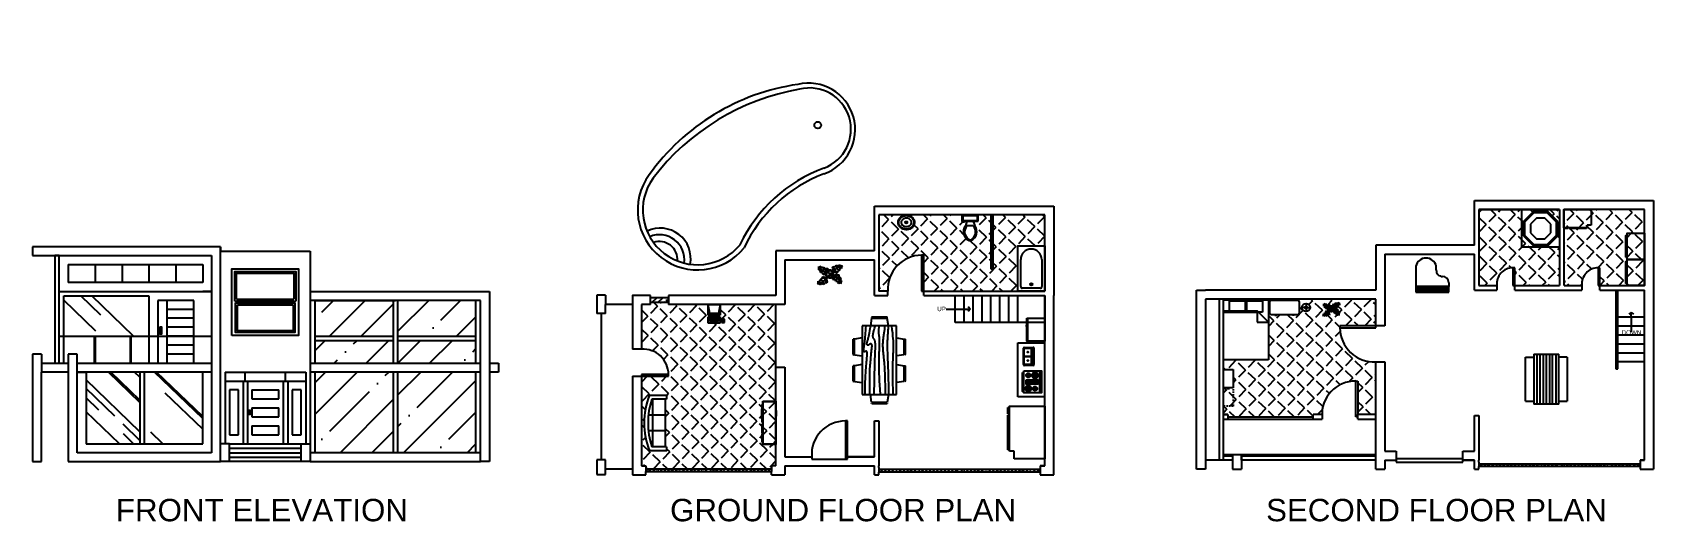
# Model space of a CAD drawing. Header units: metres. Extents: x 3051 to 3232, y 2595 to 2650.
import ezdxf

# ---------------------------------------------------------------- set-up
doc = ezdxf.new("R2010")
doc.units = ezdxf.units.M
doc.styles.get("Standard").update_dxf_attribs({"font": 'arial.ttf'})
pattern_1 = [(139, (-0.39907, 0.6457), (-0.358273836, -0.4121469), []), (139, (-0.426, 1.0309), (-0.358273836, -0.4121469), [0.682625, -0.136525, 0, -0.136525])]
pattern_2 = [(139, (66.54474, 1.25443), (-0.358273836, -0.4121469), []), (139, (66.5178, 1.63964), (-0.358273836, -0.4121469), [0.682625, -0.136525, 0, -0.136525])]

msp = doc.modelspace()

# ---------------------------------------------------------------- texts
at = {"attachment_point": 1}
for s, width, insert, char_height in [('UP', 1.1548, (3152.09, 2619.33), 0.5), ('DOWN', 1.1548, (3228.47, 2616.7), 0.5), ('FRONT ELEVATION', 32.6126, (3060.43, 2597.87), 2.5), ('GROUND FLOOR PLAN', 39.2972, (3122.28, 2597.87), 2.5), ('SECOND FLOOR PLAN', 39.2972, (3188.79, 2597.87), 2.5)]:
    msp.add_mtext_dynamic_manual_height_columns(s, width=width, gutter_width=12.5, heights=[0], dxfattribs=dict(at, insert=insert, char_height=char_height))

# ---------------------------------------------------------------- blocks, each defined once
blk = doc.blocks.new('Window - Wood Frame 36 x 36 in.')
for p, q in [((1.5, 18.5), (34.5, 18.5)), ((2.5, 19.5), (33.5, 19.5)), ((2, 17.5), (34, 17.5)), ((3, 16.5), (33, 16.5))]:
    blk.add_line(p, q)
blk.add_lwpolyline([(0, 0), (0, 36), (36, 36), (36, 0)], close=True)
for points in [[(1.5, 18.5), (1.5, 34.5), (34.5, 34.5), (34.5, 18.5)], [(2.5, 19.5), (2.5, 33.5), (33.5, 33.5), (33.5, 19.5)], [(34, 17.5), (34, 1.5), (2, 1.5), (2, 17.5)], [(33, 16.5), (33, 2.5), (3, 2.5), (3, 16.5)]]:
    blk.add_lwpolyline(points)
blk = doc.blocks.new('Range-Oven - 30 in top')
for p, q in [((0, -3), (30, -3)), ((12, -6), (18, -6)), ((18, -20), (12, -20)), ((13, -20), (13, -6)), ((14, -6), (14, -20)), ((15, -20), (15, -6)), ((16, -6), (16, -20)), ((17, -20), (17, -6)), ((6, -24), (6, -25)), ((8, -25), (8, -24)), ((22, -25), (22, -24)), ((24, -24), (24, -25))]:
    blk.add_line(p, q)
for points in [[(0, -24), (0, 0), (30, 0), (30, -24)], [(12, -21), (12, -5), (18, -5), (18, -21)], [(2, -26), (2, -25), (28, -25), (28, -26)]]:
    blk.add_lwpolyline(points, close=True)
for centre, radius in [((6, -9), 4), ((6, -9), 3), ((6, -18), 3), ((6, -9), 2), ((6, -18), 2), ((6, -9), 1), ((6, -18), 1), ((24, -18), 4), ((24, -9), 3), ((24, -18), 3), ((24, -9), 2), ((24, -18), 2), ((24, -9), 1), ((24, -18), 1)]:
    blk.add_circle(centre, radius)
blk = doc.blocks.new('Sink-double - 36 in top')
for p, q in [((-18, -4), (18, -4)), ((-0.75, -18.5), (-0.75, -6.5)), ((0.75, -6.5), (0.75, -18.5))]:
    blk.add_line(p, q)
for points in [[(-16.5, 0), (16.5, 0)], [(-18, -19.5), (-18, -1.5)], [(-16.5, -18.5), (-16.5, -6.5)], [(16.5, -21), (-16.5, -21)], [(-15.5, -5.5), (-1.75, -5.5)], [(-1.75, -19.5), (-15.5, -19.5)], [(1.75, -5.5), (15.5, -5.5)], [(15.5, -19.5), (1.75, -19.5)], [(16.5, -6.5), (16.5, -18.5)], [(18, -1.5), (18, -19.5)]]:
    blk.add_lwpolyline(points)
for centre, radius in [((-8.5, -12.5), 1), ((-8.5, -12.5), 0.5), ((8.5, -12.5), 1), ((8.5, -12.5), 0.5)]:
    blk.add_circle(centre, radius)
for centre, radius, start, end in [((-16.5, -1.5), 1.5, 90, 180), ((16.5, -1.5), 1.5, 0, 90), ((-16.5, -19.5), 1.5, 180, 270), ((-15.5, -6.5), 1, 90, 180), ((-15.5, -18.5), 1, 180, 270), ((-1.75, -6.5), 1, 0, 90), ((-1.75, -18.5), 1, 270, 0), ((1.75, -6.5), 1, 90, 180), ((1.75, -18.5), 1, 180, 270), ((15.5, -6.5), 1, 0, 90), ((15.5, -18.5), 1, 270, 0), ((16.5, -19.5), 1.5, 270, 0)]:
    blk.add_arc(centre, radius, start, end)
blk = doc.blocks.new('Toilet - top')
for p, q in [((-10, -8.5), (-8, -8.5)), ((-10, -9.5), (-10, -8.5)), ((-7, -9.5), (-10, -9.5)), ((-8, -8.5), (-8, -8)), ((-7, -8), (-7, -9.5)), ((-4, -8), (-6, -14)), ((4, -14), (-4, -14)), ((4, -8), (6, -14)), ((9.5, -6), (9.5, -2))]:
    blk.add_line(p, q)
blk.add_lwpolyline([(10.5, -8), (10.5, 0), (-10.5, 0), (-10.5, -8)], close=True)
for points in [[(-9.5, -2), (-9.5, -6)], [(8.5, -1), (-8.5, -1)], [(-8.5, -7), (8.5, -7)]]:
    blk.add_lwpolyline(points)
for centre, radius, start, end in [((-8.6, -1.9), 0.884, 81.8699, 188.1301), ((-8.6, -6.1), 0.884, 171.8699, 278.1301), ((3.5, -21.6), 12.2, 141.4691, 247.9714), ((4.2, -21.8), 11.3, 136.3677, 238.9468), ((-3.5, -21.6), 12.2, 292.0284, 38.5307), ((-4.2, -21.8), 11.3, 301.053, 43.6321), ((8.6, -1.9), 0.884, 351.8699, 98.1301), ((8.6, -6.1), 0.884, 261.8699, 8.1301), ((0, -27.9), 4, 245.7318, 294.2682), ((0, -29), 4, 254.8605, 285.1395)]:
    blk.add_arc(centre, radius, start, end)
blk = doc.blocks.new('Bath Tub - 26 x 60 in.')
for p, q in [((8, -18), (10, -18)), ((9, -17), (9, -19))]:
    blk.add_line(p, q)
blk.add_lwpolyline([(0, -36), (0, 0), (60, 0), (60, -36)], close=True)
for points in [[(4, -30), (4, -6)], [(6, -4), (42, -4)], [(42, -32), (6, -32)]]:
    blk.add_lwpolyline(points)
for radius in [1.5, 1]:
    blk.add_circle((9, -18), radius)
for centre, radius, start, end in [((5.75, -5.75), 1.77, 81.8699, 188.1301), ((42, -18), 14, 270, 90), ((5.75, -30.25), 1.77, 171.8699, 278.1301)]:
    blk.add_arc(centre, radius, start, end)
blk = doc.blocks.new('Sink - Oval top')
for p, q in [((-1, 0), (1, 0)), ((0, 1), (0, -1))]:
    blk.add_line(p, q)
at = {"linetype": 'Continuous'}
for points in [[(-12.2, 0.4, 0.117634), (-11.5, -3.4, 0.104469), (-8.9, -6.8, 0.090016), (-5.1, -9.1, 0.08192), (-0.3, -10, 0.08192), (4.5, -9.4, 0.090016), (8.4, -7.4, 0.104469), (11.2, -4.1, 0.117634), (12.2, -0.4, 0.117634), (11.5, 3.4, 0.104469), (8.9, 6.8, 0.090016), (5.1, 9.1, 0.08192), (0.3, 10, 0.08192), (-4.5, 9.4, 0.090016), (-8.4, 7.4, 0.104469), (-11.2, 4.1, 0.117634)], [(-11.3, 0.2, 0.118622), (-10.5, -3.3, 0.104678), (-8.1, -6.4, 0.089562), (-4.5, -8.4, 0.081185), (-0.1, -9.2, 0.081185), (4.3, -8.5, 0.089562), (7.9, -6.6, 0.104678), (10.4, -3.5, 0.118622), (11.3, -0.2, 0.118622), (10.5, 3.3, 0.104678), (8.1, 6.4, 0.089562), (4.5, 8.4, 0.081185), (0.1, 9.2, 0.081185), (-4.3, 8.5, 0.089562), (-7.9, 6.6, 0.104678), (-10.4, 3.5, 0.118622)], [(-7.4, 0.1, 0.118283), (-6.9, -2.2, 0.104607), (-5.3, -4.2, 0.089718), (-3, -5.5, 0.081436), (-0.1, -6, 0.081436), (2.8, -5.6, 0.089718), (5.2, -4.3, 0.104607), (6.9, -2.3, 0.118283), (7.4, -0.1, 0.118283), (6.9, 2.2, 0.104607), (5.3, 4.2, 0.089718), (3, 5.5, 0.081436), (0.1, 6, 0.081436), (-2.8, 5.6, 0.089718), (-5.2, 4.3, 0.104607), (-6.9, 2.3, 0.118283)]]:
    blk.add_lwpolyline(points, format="xyb", close=True, dxfattribs=at)
for radius in [1.5, 1]:
    blk.add_circle((0, 0), radius)
blk = doc.blocks.new('Dining Set - 36 x 72 in.')
at = {"linetype": 'Continuous'}
for p, q in [((36, 18), (-36, 18)), ((-36, 18), (-36, -18)), ((-22.2343, 26.00059), (-23.4847, 17.99762)), ((-22.2304, 26), (-5.7608, 26)), ((-22, 27.5), (-22.1562, 26.50042)), ((-5.8416, 26.5), (-22.1534, 26.5)), ((-22, 27.5), (-6, 27.5)), ((-5.8437, 26.49966), (-6, 27.5)), ((-4.5152, 17.99762), (-5.7655, 25.99926)), ((5.7657, 26.00059), (4.5153, 17.99762)), ((5.7696, 26), (22.2392, 26)), ((6, 27.5), (5.8438, 26.50042)), ((22.1584, 26.5), (5.8466, 26.5)), ((6, 27.5), (22, 27.5)), ((22.1563, 26.49966), (22, 27.5)), ((23.4848, 17.99762), (22.2345, 25.99926)), ((36, -18), (36, 18)), ((-45.5, 8), (-44.5004, 8.15617)), ((-45.5, 8), (-45.5, -8)), ((-44.5, -8.15843), (-44.5, 8.15338)), ((-44.0006, 8.23428), (-35.9976, 9.48474)), ((-44, 8.23041), (-44, -8.23915)), ((44.0006, 8.23428), (35.9976, 9.48474)), ((44, 8.23041), (44, -8.23915)), ((44.5, -8.15843), (44.5, 8.15338)), ((45.5, 8), (44.5005, 8.15617)), ((45.5, 8), (45.5, -8)), ((-44.4997, -8.15631), (-45.5, -8)), ((-35.9976, -9.48476), (-43.9993, -8.2345)), ((35.9976, -9.48476), (43.9993, -8.2345)), ((44.4997, -8.15631), (45.5, -8)), ((-36, -18), (36, -18)), ((-22.2343, -26.0006), (-23.4847, -17.99762)), ((-22.2304, -26), (-5.7608, -26)), ((-22, -27.5), (-22.1562, -26.50044)), ((-5.8416, -26.5), (-22.1534, -26.5)), ((-22, -27.5), (-6, -27.5)), ((-5.8437, -26.49967), (-6, -27.5)), ((-4.5152, -17.99762), (-5.7655, -25.99928)), ((5.7657, -26.0006), (4.5153, -17.99762)), ((5.7696, -26), (22.2392, -26)), ((6, -27.5), (5.8438, -26.50044)), ((22.1584, -26.5), (5.8466, -26.5)), ((6, -27.5), (22, -27.5)), ((22.1563, -26.49967), (22, -27.5)), ((23.4848, -17.99762), (22.2345, -25.99928))]:
    blk.add_line(p, q, dxfattribs=at)
for points in [[(-36, 15), (-31.1772, 14.97754), (-26.8079, 14.91406), (-22.8538, 14.81543), (-19.276, 14.6875), (-16.0362, 14.53613), (-13.0957, 14.36718), (-10.4159, 14.18652), (-7.9583, 14), (-5.6904, 13.81315), (-3.6035, 13.63021), (-1.6954, 13.45508), (0.0365, 13.29166), (1.5945, 13.14388), (2.9811, 13.01562), (4.1988, 12.9108), (5.25, 12.83333), (6.1393, 12.78613), (6.8802, 12.76823), (7.4883, 12.77767), (7.9792, 12.8125), (8.3685, 12.87077), (8.6719, 12.95052), (8.9049, 13.0498), (9.0833, 13.16666), (9.2205, 13.29899), (9.3216, 13.44401), (9.3895, 13.59879), (9.4271, 13.76041), (9.4373, 13.92594), (9.4232, 14.09245), (9.3875, 14.257), (9.3333, 14.41666), (9.2638, 14.56917), (9.1836, 14.71484), (9.0975, 14.85465), (9.0104, 14.98958), (8.9272, 15.1206), (8.8529, 15.2487), (8.7922, 15.37483), (8.75, 15.5), (8.7305, 15.62467), (8.7344, 15.74739), (8.7617, 15.86621), (8.8125, 15.97916), (8.8867, 16.08431), (8.9844, 16.17968), (9.1055, 16.26334), (9.25, 16.33333), (9.4189, 16.38802), (9.6172, 16.42708), (9.8506, 16.45052), (10.125, 16.45833), (10.4463, 16.45052), (10.8203, 16.42708), (11.2529, 16.38802), (11.75, 16.33333), (12.3184, 16.26318), (12.9694, 16.17838), (13.7151, 16.07991), (14.5677, 15.96875), (15.5395, 15.84586), (16.6426, 15.71224), (17.8893, 15.56884), (19.2917, 15.41666), (20.859, 15.25667), (22.5879, 15.08984), (24.4721, 14.91715), (26.5052, 14.73958), (28.6809, 14.5581), (30.9929, 14.3737), (33.4347, 14.18733), (36, 14)], [(-36, 10), (-28.9766, 10.14274), (-23.1725, 10.20442), (-18.4241, 10.19775), (-14.5677, 10.13541), (-11.4399, 10.03011), (-8.877, 9.89453), (-6.7154, 9.74137), (-4.7917, 9.58333), (-2.9698, 9.43082), (-1.2246, 9.28515), (0.4415, 9.14534), (2.026, 9.01041), (3.5266, 8.87939), (4.9408, 8.7513), (6.266, 8.62516), (7.5, 8.5), (8.6411, 8.37549), (9.6914, 8.2539), (10.6538, 8.13818), (11.5312, 8.03125), (12.3267, 7.93603), (13.043, 7.85547), (13.6831, 7.79248), (14.25, 7.75), (14.7471, 7.7303), (15.1797, 7.73307), (15.5537, 7.75732), (15.875, 7.80208), (16.1494, 7.86637), (16.3828, 7.94922), (16.5811, 8.04964), (16.75, 8.16666), (16.8944, 8.29915), (17.0143, 8.44531), (17.1089, 8.60319), (17.1771, 8.77083), (17.218, 8.94629), (17.2305, 9.1276), (17.2137, 9.31282), (17.1667, 9.5), (17.0895, 9.6875), (16.987, 9.875), (16.8649, 10.0625), (16.7292, 10.25), (16.5856, 10.4375), (16.4401, 10.625), (16.2985, 10.8125), (16.1667, 11), (16.05, 11.18733), (15.9518, 11.3737), (15.8752, 11.5581), (15.8229, 11.73958), (15.798, 11.91715), (15.8034, 12.08984), (15.842, 12.25667), (15.9167, 12.41666), (16.0295, 12.56836), (16.1784, 12.70833), (16.3605, 12.83268), (16.5729, 12.9375), (16.8127, 13.01888), (17.0768, 13.07291), (17.3625, 13.0957), (17.6667, 13.08333), (17.9894, 13.03312), (18.3418, 12.94726), (18.7382, 12.82918), (19.1927, 12.68229), (19.7195, 12.51001), (20.3327, 12.31575), (21.0465, 12.10294), (21.875, 11.875), (22.8357, 11.63354), (23.959, 11.37304), (25.2786, 11.08618), (26.8282, 10.76562), (28.6414, 10.40405), (30.752, 9.99414), (33.1936, 9.52856), (36, 9)], [(-36, 5.5), (-30.7157, 5.3348), (-26.069, 5.20963), (-21.9946, 5.11767), (-18.4271, 5.05208), (-15.3009, 5.00602), (-12.5508, 4.97265), (-10.1112, 4.94515), (-7.9167, 4.91666), (-5.909, 4.88167), (-4.0586, 4.83984), (-2.3429, 4.79215), (-0.7396, 4.73958), (0.7739, 4.6831), (2.22, 4.6237), (3.6213, 4.56233), (5, 4.5), (6.373, 4.43782), (7.7344, 4.3776), (9.0723, 4.32129), (10.375, 4.27083), (11.6309, 4.22819), (12.8281, 4.19531), (13.9551, 4.17415), (15, 4.16666), (15.954, 4.17448), (16.819, 4.19791), (17.6001, 4.23698), (18.3021, 4.29166), (18.9299, 4.36198), (19.4883, 4.44791), (19.9823, 4.54948), (20.4167, 4.66666), (20.7969, 4.79899), (21.1302, 4.94401), (21.4245, 5.09879), (21.6875, 5.26041), (21.9271, 5.42594), (22.1511, 5.59245), (22.3672, 5.757), (22.5834, 5.91666), (22.8065, 6.06868), (23.0404, 6.21093), (23.2879, 6.34147), (23.5521, 6.45833), (23.8358, 6.55957), (24.142, 6.64323), (24.4735, 6.70735), (24.8334, 6.75), (25.2235, 6.76969), (25.642, 6.76692), (26.0858, 6.74267), (26.5521, 6.69791), (27.0379, 6.63362), (27.5404, 6.55078), (28.0565, 6.45036), (28.5834, 6.33333), (29.1242, 6.19987), (29.7071, 6.04687), (30.3661, 5.87044), (31.1354, 5.66666), (32.0493, 5.43164), (33.142, 5.16146), (34.4475, 4.85221), (36, 4.5)], [(-36, -1), (-30.7915, -0.6591), (-26.0195, -0.38216), (-21.6519, -0.16284), (-17.6563, 0.00521), (-14.0005, 0.12833), (-10.6523, 0.21289), (-7.5796, 0.26522), (-4.75, 0.29166), (-2.134, 0.29793), (0.2878, 0.28711), (2.5317, 0.26163), (4.6146, 0.22396), (6.5529, 0.17651), (8.3633, 0.12174), (10.0623, 0.06209), (11.6667, 0), (13.1899, -0.06201), (14.6341, -0.1211), (15.9982, -0.17432), (17.2813, -0.21875), (18.4823, -0.25147), (19.6003, -0.26953), (20.6343, -0.27002), (21.5834, -0.25), (22.4481, -0.20768), (23.2357, -0.14584), (23.9549, -0.06836), (24.6146, 0.02083), (25.2235, 0.11784), (25.7904, 0.21875), (26.3241, 0.31966), (26.8334, 0.41666), (27.3265, 0.50618), (27.8099, 0.58593), (28.2894, 0.65397), (28.7709, 0.70833), (29.2601, 0.74707), (29.763, 0.76823), (30.2855, 0.76985), (30.8334, 0.75), (31.4088, 0.70784), (31.9994, 0.64713), (32.589, 0.57275), (33.1615, 0.48958), (33.7008, 0.4025), (34.1908, 0.3164), (34.6153, 0.23616), (34.9584, 0.16666), (35.2099, 0.11165), (35.3848, 0.07031), (35.504, 0.04069), (35.5886, 0.02083), (35.6594, 0.00879), (35.7377, 0.0026), (35.8442, 0.00032), (36, 0)], [(-36, -6.5), (-27.1843, -6.31267), (-20.084, -6.1263), (-14.469, -5.9419), (-10.1094, -5.76042), (-6.7752, -5.58285), (-4.2363, -5.41016), (-2.2629, -5.24333), (-0.625, -5.08334), (0.8708, -4.93099), (2.2715, -4.78646), (3.5872, -4.64974), (4.8281, -4.52084), (6.0046, -4.39974), (7.127, -4.28646), (8.2053, -4.18099), (9.25, -4.08334), (10.2705, -3.99382), (11.2734, -3.91407), (12.2647, -3.84603), (13.25, -3.79167), (14.2354, -3.75293), (15.2266, -3.73177), (16.2295, -3.73015), (17.25, -3.75), (18.2912, -3.79248), (19.3451, -3.85547), (20.4009, -3.93604), (21.4479, -4.03125), (22.4754, -4.13819), (23.4727, -4.25391), (24.4289, -4.37549), (25.3334, -4.5), (26.1785, -4.62492), (26.9694, -4.74935), (27.7145, -4.87281), (28.4219, -4.99479), (29.1, -5.11483), (29.7572, -5.23242), (30.4016, -5.34709), (31.0417, -5.45834), (31.6837, -5.56437), (32.3262, -5.65821), (32.9658, -5.73153), (33.599, -5.77604), (34.2224, -5.78345), (34.8327, -5.74545), (35.4264, -5.65373), (36, -5.5)], [(-36, -10), (-26.4022, -9.81299), (-18.4675, -9.62891), (-11.9839, -9.45069), (-6.7396, -9.28125), (-2.5226, -9.12354), (0.8789, -8.98047), (3.6769, -8.85498), (6.0833, -8.75), (8.2767, -8.66765), (10.3021, -8.60677), (12.1712, -8.56543), (13.8958, -8.54167), (15.4876, -8.53353), (16.9583, -8.53907), (18.3197, -8.55632), (19.5834, -8.58334), (20.7616, -8.61841), (21.8685, -8.66081), (22.9188, -8.71004), (23.9271, -8.76563), (24.9081, -8.82707), (25.8763, -8.89388), (26.8465, -8.96558), (27.8334, -9.04167), (28.8474, -9.12118), (29.8828, -9.20117), (30.93, -9.27824), (31.9792, -9.34896), (33.0205, -9.40991), (34.0443, -9.45768), (35.0407, -9.48885), (36, -9.5)], [(-36, -14.5), (-30.0881, -14.33513), (-25.0332, -14.21224), (-20.7312, -14.12647), (-17.0781, -14.07292), (-13.97, -14.04671), (-11.3027, -14.04297), (-8.9724, -14.05681), (-6.875, -14.08334), (-4.9224, -14.11833), (-3.0905, -14.16016), (-1.3709, -14.20785), (0.2448, -14.26042), (1.7647, -14.3169), (3.1973, -14.3763), (4.5507, -14.43767), (5.8333, -14.5), (7.0554, -14.5621), (8.235, -14.62175), (9.3922, -14.67652), (10.5469, -14.72396), (11.7192, -14.76164), (12.929, -14.78711), (14.1965, -14.79794), (15.5417, -14.79167), (16.9933, -14.76424), (18.6152, -14.70508), (20.4804, -14.60197), (22.6615, -14.44271), (25.2312, -14.21509), (28.2624, -13.9069), (31.8277, -13.50594), (36, -13)]]:
    blk.add_lwpolyline(points, dxfattribs=at)
blk = doc.blocks.new('Base Cabinet 1 Door - side')
for p, q in [((-24, 33.5), (-23.5, 33.5)), ((-24, 29.5), (-24, 33.5)), ((-23.5, 33.5), (-23.5, 29.5)), ((-23.5, 29.5), (-24, 29.5)), ((-24, 6), (-24, 28.5)), ((-24, 28.5), (-23.5, 28.5)), ((-23.5, 28.5), (-23.5, 6)), ((-23.5, 6), (-24, 6)), ((-20, 5), (-23, 5)), ((-20, 0), (-20, 5))]:
    blk.add_line(p, q)
blk.add_lwpolyline([(-23, 5), (-23, 34.5), (0, 34.5), (0, 0), (-20, 0)])
blk = doc.blocks.new('Refrigerator-2 door - 36 in top')
for p, q in [((0, -26.999999), (36, -26.999999)), ((11, -27.999999), (11, -28.999999)), ((11, -28.999999), (13, -28.999999)), ((12, -26.999999), (12, -28.999999)), ((13, -28.999999), (13, -27.999999))]:
    blk.add_line(p, q)
blk.add_lwpolyline([(0, -27.999999), (0, 0), (36, 0), (36, -27.999999)], close=True)
blk = doc.blocks.new('Sofa - Roundback 7 ft.')
at = {"linetype": 'Continuous'}
for p, q in [((-36.000027, -34), (-36.000027, -11.4696)), ((-35.999844, -13.3819), (35.9998, -13.3819)), ((-12.00002, -32.4421), (-12.00003, -6.5971)), ((11.99997, -32.4421), (11.99998, -6.5971)), ((35.99998, -34), (35.99998, -11.4696)), ((-36.000027, -32.4421), (35.99998, -32.4421))]:
    blk.add_line(p, q, dxfattribs=at)
for points in [[(-36.000027, -34), (-42.000027, -34), (-42.000027, -8)], [(41.99998, -8), (41.99998, -34), (35.99998, -34)]]:
    blk.add_lwpolyline(points, dxfattribs=at)
for centre, radius, start, end in [((0, -114.25), 114.25, 68.43141, 111.5686), ((-0.00001, -127.1968), 121.1968, 72.72033, 107.2797)]:
    blk.add_arc(centre, radius, start, end, dxfattribs=at)
blk = doc.blocks.new('Entertainment Center')
at = {"linetype": 'Continuous'}
for p, q in [((-4, 0), (-5, -1)), ((4, 0), (-4, 0)), ((5, -1), (4, 0)), ((-17, -19), (-17, -1)), ((-17, -1), (43, -1)), ((43, -19), (-17, -19)), ((-16.5, -18.5), (-16.5, -1.5)), ((-16.5, -1.5), (42.5, -1.5)), ((42.5, -18.5), (-16.5, -18.5)), ((-12, -20), (-12, -19)), ((12, -20), (-12, -20)), ((12, -19), (12, -20)), ((15, -20), (15, -19)), ((27, -20), (15, -20)), ((27, -19), (27, -20)), ((28, -20), (28, -19)), ((40, -20), (28, -20)), ((40, -19), (40, -20)), ((42.5, -1.5), (42.5, -18.5)), ((43, -1), (43, -19))]:
    blk.add_line(p, q, dxfattribs=at)
blk.add_arc((0, 40), 61, 259.6111, 280.3889, dxfattribs=at)
blk = doc.blocks.new('Computer Terminal')
at = {"linetype": 'Continuous'}
for p, q in [((-10, 11.5), (5, 11.5)), ((-8, 0.5), (-10, 11.5)), ((-10, -1.5), (-10, 11.5)), ((-10, -1.5), (-8, 0.5)), ((3, 0.5), (-8, 0.5)), ((5, 11.5), (3, 0.5)), ((3, 0.5), (5, -1.5)), ((5, 11.5), (5, -1.5)), ((5, -1.5), (-10, -1.5)), ((-10, -11.5), (-10, -3.5)), ((-10, -3.5), (5, -3.5)), ((5, -11.5), (-10, -11.5)), ((-8, -5.5), (-8, -8.5)), ((3, -5.5), (-8, -5.5)), ((3, -6.5), (-8, -6.5)), ((-8, -7.5), (3, -7.5)), ((-8, -8.5), (3, -8.5)), ((-8, -9.5), (-8, -10.5)), ((3, -9.5), (-8, -9.5)), ((-8, -10.5), (3, -10.5)), ((3, -8.5), (3, -5.5)), ((3, -10.5), (3, -9.5)), ((5, -3.5), (5, -11.5)), ((10, -6.5), (7, -6.5)), ((7, -6.5), (7, -10.5)), ((7, -10.5), (10, -10.5)), ((9.5, -7.5), (7.5, -7.5)), ((7.5, -7.5), (7.5, -8.5)), ((7.5, -8.5), (9.5, -8.5)), ((8.5, -7.5), (8.5, -8.5)), ((9.5, -8.5), (9.5, -7.5)), ((10, -10.5), (10, -6.5))]:
    blk.add_line(p, q, dxfattribs=at)
blk = doc.blocks.new('Plant - Rubber or Philodendron')
at = {"linetype": 'Continuous'}
for p, q in [((-16.2005, 11.4774), (-13.9899, 8.1064)), ((-16.2005, 11.4774), (-14.8639, 10.7964)), ((-16.0159, 6.3329), (-16.2005, 11.4774)), ((-14.0069, 5.8704), (-16.0159, 6.3329)), ((-15.3434, 6.5514), (-13.9984, 6.9884)), ((-14.8639, 10.7964), (-12.6195, 11.8975)), ((-13.5868, 2.2894), (-14.0069, 5.8704)), ((-13.9899, 8.1064), (-9.5434, 4.7185)), ((-10.6784, 2.491), (-13.5868, 2.2894)), ((-13.3174, 8.325), (-13.0735, 11.0065)), ((-13.1329, 3.1804), (-10.6614, 4.727)), ((-12.6195, 11.8975), (-12.1909, 9.4345)), ((-12.1909, 9.4345), (-8.3829, 10.3)), ((-9.5858, -0.8715), (-10.6784, 2.491)), ((-9.5434, 4.7185), (-4.1917, 2.9888)), ((-9.1318, 0.0195), (-5.9793, 2.9025)), ((-8.8369, 9.409), (-9.0894, 5.6095)), ((-8.3829, 10.3), (-7.0549, 8.501)), ((-7.1228, -0.443), (-3.5248, 2.2131)), ((-7.0549, 8.501), (-3.0284, 8.6941)), ((-4.8529, 4.012), (-5.7184, 7.82)), ((-3.5248, 2.2131), (-3.3011, 2.4355)), ((-3.3011, 2.4355), (-0.5306, 1.7947)), ((-3.0284, 8.6941), (-3.0709, 3.1041)), ((-3.0709, 3.1041), (0.0797, 2.3163)), ((-0.5306, 1.7947), (-0.2255, -0.5527)), ((-0.5306, 1.7947), (-0.5306, 1.7947)), ((0.0797, 2.3163), (0.4866, -0.031)), ((0.4866, -0.031), (2.1141, 0.2298)), ((2.1141, 0.2298), (5.4346, 3.9146)), ((6.1032, 3.6844), (2.8262, -0.031)), ((4.6914, 8.8812), (5.3859, 11.2828)), ((4.6914, 8.8812), (5.5014, 4.4831)), ((5.3859, 11.2828), (8.8871, 10.7908)), ((5.4346, 3.9146), (5.5014, 4.4831)), ((5.9878, 10.4842), (7.1971, 6.3869)), ((11.1089, 1.1958), (6.1032, 3.6844)), ((10.3916, 8.7942), (6.2847, 4.4028)), ((7.7005, 4.8881), (11.5025, 3.9967)), ((8.8871, 10.7908), (9.9809, 13.4933)), ((9.9809, 13.4933), (13.3837, 12.301)), ((15.3859, 11.3055), (10.3916, 8.7942)), ((10.5828, 12.6946), (10.8893, 9.7953)), ((14.2977, 6.1031), (10.9934, 7.9956)), ((12.7005, 4.8994), (11.1089, 1.1958)), ((14.8995, 5.3044), (12.7005, 4.8994)), ((13.3837, 12.301), (14.68, 13.9039)), ((14.5816, 13.2037), (14.3848, 11.8033)), ((14.68, 13.9039), (19.3848, 11.8146)), ((15.7909, 9.1065), (14.8995, 5.3044)), ((15.2875, 10.6053), (17.5907, 9.2105)), ((19.3848, 11.8146), (15.3859, 11.3055)), ((18.1925, 8.4119), (15.7909, 9.1065)), ((19.3848, 11.8146), (18.1868, 10.9119)), ((18.1868, 10.9119), (18.1925, 8.4119)), ((-18.008, -14.1781), (-16.8101, -13.2754)), ((-18.008, -14.1781), (-14.0091, -13.669)), ((-13.3032, -16.2674), (-18.008, -14.1781)), ((-16.8157, -10.7754), (-14.4141, -11.4699)), ((-16.8101, -13.2754), (-16.8157, -10.7754)), ((-13.9107, -12.9688), (-16.2139, -11.574)), ((-14.4141, -11.4699), (-13.5228, -7.6679)), ((-14.0091, -13.669), (-9.0148, -11.1577)), ((-13.5228, -7.6679), (-11.3237, -7.2629)), ((-12.0069, -14.6645), (-13.3032, -16.2674)), ((-13.2048, -15.5672), (-13.008, -14.1668)), ((-12.921, -8.4665), (-9.6166, -10.359)), ((-8.6042, -15.8568), (-12.0069, -14.6645)), ((-11.3237, -7.2629), (-9.7321, -3.5593)), ((-6.3237, -7.2516), (-10.1257, -6.3602)), ((-9.7321, -3.5593), (-4.7264, -6.0479)), ((-7.1228, -0.443), (-9.5858, -0.8715)), ((-9.206, -15.0581), (-9.5126, -12.1588)), ((-9.0148, -11.1577), (-4.9047, -6.8122)), ((-7.5103, -13.1543), (-8.6042, -15.8568)), ((-4.0092, -13.6463), (-7.5103, -13.1543)), ((-4.611, -12.8477), (-5.8203, -8.7504)), ((-2.019, -3.6148), (-4.7264, -6.0479)), ((-4.1246, -6.8466), (-4.0579, -6.2781)), ((-3.3146, -11.2447), (-4.1246, -6.8466)), ((-4.0579, -6.2781), (-0.9375, -3.1608)), ((-3.3146, -11.2447), (-4.0092, -13.6463)), ((-2.019, -3.6148), (-0.2255, -0.5527)), ((-0.9375, -3.1608), (0.5883, -0.8135)), ((0.5883, -0.8135), (2.2447, -2.0916)), ((2.8262, -0.031), (1.3003, -0.5527)), ((1.3003, -0.5527), (2.4193, -1.4655)), ((2.2447, -2.0916), (6.7108, -2.6626)), ((2.4193, -1.4655), (6.895, -2.1175)), ((4.943, -7.9659), (6.7108, -2.6626)), ((8.8321, -9.0266), (4.943, -7.9659)), ((11.6605, -0.5413), (6.895, -2.1175)), ((12.3677, -6.1981), (7.219, -2.6772)), ((8.125, -4.0768), (7.7715, -7.9659)), ((8.3544, -2.7453), (13.1973, -2.1704)), ((9.5392, -11.1479), (8.8321, -9.0266)), ((13.4283, -11.5015), (9.5392, -11.1479)), ((10.2463, -10.4408), (11.6605, -6.9053)), ((11.6605, -0.5413), (14.1354, -0.8948)), ((15.5496, -10.7943), (12.3677, -6.1981)), ((13.0748, -13.9763), (13.4283, -11.5015)), ((15.5496, -13.6228), (13.0748, -13.9763)), ((16.2567, -5.8446), (13.4283, -6.5517)), ((14.8425, -10.7943), (13.7819, -13.2692)), ((14.1354, -0.8948), (14.1354, -4.4304)), ((14.1354, -4.4304), (16.9638, -5.1375)), ((16.6103, -14.6834), (15.5496, -10.7943)), ((16.6103, -14.6834), (15.5496, -13.6228)), ((17.3174, -9.7337), (15.9032, -9.7337)), ((16.9638, -5.1375), (16.2567, -8.673)), ((16.2567, -8.673), (18.0245, -9.7337)), ((18.0245, -9.7337), (16.6103, -14.6834))]:
    blk.add_line(p, q, dxfattribs=at)
for centre, radius, start, end in [((0.0308, 0.1664), 6, 178.6147, 235.1169), ((0.0308, 0.1664), 5, 168.1647, 238.6725), ((0, 0), 6.1275, 34.37569, 120.1028), ((-0.0601, -0.2075), 5.2461, 33.82192, 124.9414), ((-0.2664, 0.1682), 5.2775, 338.4094, 20.03007), ((-0.098, 0.1364), 6.1288, 341.2017, 26.09184), ((-0.0234, 0.3825), 6.1492, 242.5812, 331.2714), ((-0.1102, 0.4886), 5.2883, 247.3711, 327.472)]:
    blk.add_arc(centre, radius, start, end, dxfattribs=at)
blk = doc.blocks.new('Swimming Pool')
blk.add_circle((239.3, 27.3), 5.76)
for centre, radius, start, end in [((2.9, 100.8), 100.8, 91.6606, 268.3394), ((2.9, 100.8), 92.2, 91.8188, 268.1812), ((12.4, -171.7), 373.5, 45.7308, 91.9036), ((1.1, -201.3), 394.2, 47.3291, 90.1586), ((-102.4, 100.8), 41.9, 299.5101, 60.5211), ((-100.2, 100.8), 51.3, 296.7711, 63.2277), ((-102.5, 100.8), 30.5, 303.4315, 56.5415), ((223.6, 34.9), 78.5, 236.5667, 50.8262), ((225.4, 34), 69.5, 237.7372, 51.8319), ((52.7, -241.3), 255.5, 57.9507, 101.9089), ((52.5, -237.4), 243.1, 58.2839, 102.4795)]:
    blk.add_arc(centre, radius, start, end)
blk = doc.blocks.new('Hot Tub')
for p, q in [((0, 0), (0, 69.12)), ((0, 69.12), (69.12, 69.12)), ((21.601, 65.456), (3.272, 47.128)), ((22.464, 63.396), (5.358, 46.29)), ((47.521, 65.456), (21.601, 65.456)), ((46.656, 63.396), (22.464, 63.396)), ((63.763, 46.29), (46.656, 63.396)), ((65.849, 47.128), (47.521, 65.456)), ((69.12, 69.12), (69.12, 0)), ((3.272, 47.128), (3.272, 21.208)), ((5.358, 46.29), (5.358, 22.098)), ((26.785, 53.097), (15.788, 42.101)), ((15.788, 42.101), (15.788, 26.549)), ((42.337, 53.097), (26.785, 53.097)), ((53.333, 42.101), (42.337, 53.097)), ((53.333, 26.549), (53.333, 42.101)), ((63.763, 22.098), (63.763, 46.29)), ((65.849, 21.208), (65.849, 47.128)), ((69.12, 0), (0, 0)), ((3.272, 21.208), (21.601, 2.88)), ((5.358, 22.098), (22.464, 4.992)), ((15.788, 26.549), (26.785, 15.552)), ((21.601, 2.88), (47.521, 2.88)), ((22.464, 4.992), (46.656, 4.992)), ((26.785, 15.552), (42.337, 15.552)), ((42.337, 15.552), (53.333, 26.549)), ((46.656, 4.992), (63.763, 22.098)), ((47.521, 2.88), (65.849, 21.208))]:
    blk.add_line(p, q)
blk = doc.blocks.new('Picnic Table - plan')
for p, q in [((0, 0), (0, 63)), ((0, 63), (12, 63)), ((12, 67.5), (12, -4.5)), ((12, 67.5), (48, 67.5)), ((16.5, 67.5), (16.5, -4.5)), ((21, -4.5), (21, 67.5)), ((25.5, 67.5), (25.5, -4.5)), ((30, -4.5), (30, 67.5)), ((34.5, 67.5), (34.5, -4.5)), ((39, -4.5), (39, 67.5)), ((43.5, 67.5), (43.5, -4.5)), ((48, -4.5), (48, 67.5)), ((60, 63), (48, 63)), ((60, 63), (60, 0)), ((0, 0), (12, 0)), ((48, 0), (60, 0)), ((48, -4.5), (12, -4.5))]:
    blk.add_line(p, q)
blk = doc.blocks.new('Bed - Queen')
at = {"linetype": 'Continuous'}
for p, q in [((0, -80.00003), (0, 0)), ((0, 0), (59.99999, 0)), ((59.99999, 0), (59.99999, -80.00003)), ((0, -14.4), (44.8, -14.4)), ((44.8, -16.8), (0, -16.8)), ((7.99999, -1.2), (28.79998, -1.2)), ((7.99999, -14.4), (7.99999, -1.2)), ((28.79998, -1.2), (28.79998, -14.4)), ((31.19999, -1.2), (51.99999, -1.2)), ((31.19999, -14.4), (31.19999, -1.2)), ((59.99999, -29.6), (44.8, -14.4)), ((44.8, -14.4), (44.8, -29.6)), ((51.99999, -16.4), (46.79936, -16.4)), ((51.99999, -1.2), (51.99999, -16.4)), ((44.8, -29.6), (59.99999, -29.6)), ((59.99999, -80.00003), (0, -80.00003))]:
    blk.add_line(p, q, dxfattribs=at)
blk = doc.blocks.new('Desk - 30 x 60 in.')
at = {"linetype": 'Continuous'}
for p, q in [((-26.999995, 0), (26.999995, 0)), ((-29.999995, -27), (-29.999995, -3)), ((26.999995, -30), (-26.999995, -30)), ((-20.000005, -30), (-20.000005, -31)), ((-20.000005, -31), (-16.000005, -31)), ((-16.000005, -31), (-16.000005, -30)), ((15.999995, -31), (15.999995, -30)), ((19.999995, -31), (15.999995, -31)), ((19.999995, -30), (19.999995, -31)), ((29.999995, -3), (29.999995, -27))]:
    blk.add_line(p, q, dxfattribs=at)
for centre, start, end in [((-26.499995, -3.5), 98.1301, 171.8699), ((26.499995, -3.5), 8.130102, 81.8699), ((-26.499995, -26.5), 188.1301, 261.8699), ((26.499995, -26.5), 278.1301, 351.8699)]:
    blk.add_arc(centre, 3.535534, start, end, dxfattribs=at)
blk = doc.blocks.new('File Cabinet - Letter')
at = {"linetype": 'Continuous'}
for p, q in [((0, 0), (15, 0)), ((0, -28.5), (0, 0)), ((15, 0), (15, -28.5)), ((15, -28.5), (0, -28.5)), ((0, -29.5), (0, -28.5)), ((0, -33.5), (0, -31.5)), ((0, -37.5), (0, -35.5)), ((0, -41.5), (0, -39.5)), ((0, -45.5), (0, -43.5)), ((0, -49.5), (0, -47.5)), ((5.5, -28.5), (5.5, -29.5)), ((5.5, -29.5), (9.5, -29.5)), ((9.5, -29.5), (9.5, -28.5)), ((15, -30.5), (15, -32.5)), ((15, -34.5), (15, -36.5)), ((15, -38.5), (15, -40.5)), ((15, -42.5), (15, -44.5)), ((15, -46.5), (15, -48.5)), ((0, -53.5), (0, -51.5)), ((0, -57), (0, -55.5)), ((2.5, -57), (0, -57)), ((6.5, -57), (4.5, -57)), ((10.5, -57), (8.5, -57)), ((15, -57), (12.5, -57)), ((15, -50.5), (15, -52.5)), ((15, -54.5), (15, -57))]:
    blk.add_line(p, q, dxfattribs=at)
blk = doc.blocks.new('Lamp - Table')
at = {"linetype": 'Continuous'}
for p, q in [((-1, 0), (-7, 0)), ((0, 3), (-3, 0)), ((-3, 0), (0, -3)), ((0, 7), (0, 1)), ((3, 0), (0, 3)), ((0, -3), (3, 0)), ((1, 0), (7, 0)), ((0, -1), (0, -7))]:
    blk.add_line(p, q, dxfattribs=at)
for radius in [7, 1]:
    blk.add_circle((0, 0), radius, dxfattribs=at)
blk = doc.blocks.new('Piano - Baby Grand')
at = {"linetype": 'Continuous'}
for p, q in [((-29, 8.250005), (-29, -27.249995)), ((7, 1.250005), (7, 8.250005)), ((-29, -27.249995), (-29, -37.249995)), ((29, -27.249995), (-29, -27.249995)), ((-26, -36.249995), (-26, -28.249995)), ((-26, -28.249995), (26, -28.249995)), ((-25.25, -33.249995), (-25.25, -28.249995)), ((-24.75, -28.249995), (-24.75, -33.249995)), ((-24.25, -33.249995), (-24.25, -28.249995)), ((-23.75, -28.249995), (-23.75, -33.249995)), ((-23, -36.249995), (-23, -28.249995)), ((-22.25, -33.249995), (-22.25, -28.249995)), ((-21.75, -28.249995), (-21.75, -33.249995)), ((-21.25, -33.249995), (-21.25, -28.249995)), ((-20.75, -28.249995), (-20.75, -33.249995)), ((-20.25, -33.249995), (-20.25, -28.249995)), ((-19.75, -28.249995), (-19.75, -33.249995)), ((-19, -36.249995), (-19, -28.249995)), ((-18.25, -33.249995), (-18.25, -28.249995)), ((-17.75, -28.249995), (-17.75, -33.249995)), ((-17.25, -33.249995), (-17.25, -28.249995)), ((-16.75, -28.249995), (-16.75, -33.249995)), ((-16, -36.249995), (-16, -28.249995)), ((-15.25, -33.249995), (-15.25, -28.249995)), ((-14.75, -28.249995), (-14.75, -33.249995)), ((-14.25, -33.249995), (-14.25, -28.249995)), ((-13.75, -28.249995), (-13.75, -33.249995)), ((-13.25, -33.249995), (-13.25, -28.249995)), ((-12.75, -28.249995), (-12.75, -33.249995)), ((-12, -36.249995), (-12, -28.249995)), ((-11.25, -33.249995), (-11.25, -28.249995)), ((-10.75, -28.249995), (-10.75, -33.249995)), ((-10.25, -33.249995), (-10.25, -28.249995)), ((-9.75, -28.249995), (-9.75, -33.249995)), ((-9, -36.249995), (-9, -28.249995)), ((-8.25, -33.249995), (-8.25, -28.249995)), ((-7.75, -28.249995), (-7.75, -33.249995)), ((-7.25, -33.249995), (-7.25, -28.249995)), ((-6.75, -28.249995), (-6.75, -33.249995)), ((-6.25, -33.249995), (-6.25, -28.249995)), ((-5.75, -28.249995), (-5.75, -33.249995)), ((-5, -36.249995), (-5, -28.249995)), ((-4.25, -33.249995), (-4.25, -28.249995)), ((-3.75, -28.249995), (-3.75, -33.249995)), ((-3.25, -33.249995), (-3.25, -28.249995)), ((-2.75, -28.249995), (-2.75, -33.249995)), ((-2, -36.249995), (-2, -28.249995)), ((-1.25, -33.249995), (-1.25, -28.249995)), ((-0.75, -28.249995), (-0.75, -33.249995)), ((-0.25, -33.249995), (-0.25, -28.249995)), ((0.25, -28.249995), (0.25, -33.249995)), ((0.75, -33.249995), (0.75, -28.249995)), ((1.25, -28.249995), (1.25, -33.249995)), ((2, -36.249995), (2, -28.249995)), ((2.75, -33.249995), (2.75, -28.249995)), ((3.25, -28.249995), (3.25, -33.249995)), ((3.75, -33.249995), (3.75, -28.249995)), ((4.25, -28.249995), (4.25, -33.249995)), ((5, -36.249995), (5, -28.249995)), ((5.75, -33.249995), (5.75, -28.249995)), ((6.25, -28.249995), (6.25, -33.249995)), ((6.75, -33.249995), (6.75, -28.249995)), ((7.25, -28.249995), (7.25, -33.249995)), ((7.75, -33.249995), (7.75, -28.249995)), ((8.25, -28.249995), (8.25, -33.249995)), ((9, -36.249995), (9, -28.249995)), ((9.75, -33.249995), (9.75, -28.249995)), ((10.25, -28.249995), (10.25, -33.249995)), ((10.75, -33.249995), (10.75, -28.249995)), ((11.25, -28.249995), (11.25, -33.249995)), ((12, -36.249995), (12, -28.249995)), ((12.75, -33.249995), (12.75, -28.249995)), ((13.25, -28.249995), (13.25, -33.249995)), ((13.75, -33.249995), (13.75, -28.249995)), ((14.25, -28.249995), (14.25, -33.249995)), ((14.75, -33.249995), (14.75, -28.249995)), ((15.25, -28.249995), (15.25, -33.249995)), ((16, -36.249995), (16, -28.249995)), ((16.75, -33.249995), (16.75, -28.249995)), ((17.25, -28.249995), (17.25, -33.249995)), ((17.75, -33.249995), (17.75, -28.249995)), ((18.25, -28.249995), (18.25, -33.249995)), ((19, -36.249995), (19, -28.249995)), ((19.75, -33.249995), (19.75, -28.249995)), ((20.25, -28.249995), (20.25, -33.249995)), ((20.75, -33.249995), (20.75, -28.249995)), ((21.25, -28.249995), (21.25, -33.249995)), ((21.75, -33.249995), (21.75, -28.249995)), ((22.25, -28.249995), (22.25, -33.249995)), ((23, -36.249995), (23, -28.249995)), ((23.75, -33.249995), (23.75, -28.249995)), ((24.25, -28.249995), (24.25, -33.249995)), ((24.75, -33.249995), (24.75, -28.249995)), ((25.25, -28.249995), (25.25, -33.249995)), ((26, -36.249995), (26, -28.249995)), ((29, -20.749995), (29, -27.249995)), ((29, -37.249995), (29, -27.249995)), ((-29, -37.249995), (29, -37.249995)), ((-26, -36.249995), (-25, -36.249995)), ((-25, -33.249995), (-25.25, -33.249995)), ((-24.75, -33.249995), (-25, -33.249995)), ((-25, -36.249995), (-25, -33.249995)), ((-25, -36.249995), (-24, -36.249995)), ((-24, -33.249995), (-24.25, -33.249995)), ((-23.75, -33.249995), (-24, -33.249995)), ((-24, -36.249995), (-24, -33.249995)), ((-24, -36.249995), (-23, -36.249995)), ((-23, -36.249995), (-22, -36.249995)), ((-22, -33.249995), (-22.25, -33.249995)), ((-21.75, -33.249995), (-22, -33.249995)), ((-22, -36.249995), (-22, -33.249995)), ((-22, -36.249995), (-21, -36.249995)), ((-21, -33.249995), (-21.25, -33.249995)), ((-20.75, -33.249995), (-21, -33.249995)), ((-21, -36.249995), (-21, -33.249995)), ((-21, -36.249995), (-20, -36.249995)), ((-20, -33.249995), (-20.25, -33.249995)), ((-19.75, -33.249995), (-20, -33.249995)), ((-20, -36.249995), (-20, -33.249995)), ((-20, -36.249995), (-19, -36.249995)), ((-19, -36.249995), (-18, -36.249995)), ((-18, -33.249995), (-18.25, -33.249995)), ((-17.75, -33.249995), (-18, -33.249995)), ((-18, -36.249995), (-18, -33.249995)), ((-18, -36.249995), (-17, -36.249995)), ((-17, -33.249995), (-17.25, -33.249995)), ((-16.75, -33.249995), (-17, -33.249995)), ((-17, -36.249995), (-17, -33.249995)), ((-17, -36.249995), (-16, -36.249995)), ((-16, -36.249995), (-15, -36.249995)), ((-15, -33.249995), (-15.25, -33.249995)), ((-14.75, -33.249995), (-15, -33.249995)), ((-15, -36.249995), (-15, -33.249995)), ((-15, -36.249995), (-14, -36.249995)), ((-14, -33.249995), (-14.25, -33.249995)), ((-13.75, -33.249995), (-14, -33.249995)), ((-14, -36.249995), (-14, -33.249995)), ((-14, -36.249995), (-13, -36.249995)), ((-13, -33.249995), (-13.25, -33.249995)), ((-12.75, -33.249995), (-13, -33.249995)), ((-13, -36.249995), (-13, -33.249995)), ((-13, -36.249995), (-12, -36.249995)), ((-12, -36.249995), (-11, -36.249995)), ((-11, -33.249995), (-11.25, -33.249995)), ((-10.75, -33.249995), (-11, -33.249995)), ((-11, -36.249995), (-11, -33.249995)), ((-11, -36.249995), (-10, -36.249995)), ((-10, -33.249995), (-10.25, -33.249995)), ((-9.75, -33.249995), (-10, -33.249995)), ((-10, -36.249995), (-10, -33.249995)), ((-10, -36.249995), (-9, -36.249995)), ((-9, -36.249995), (-8, -36.249995)), ((-8, -33.249995), (-8.25, -33.249995)), ((-7.75, -33.249995), (-8, -33.249995)), ((-8, -36.249995), (-8, -33.249995)), ((-8, -36.249995), (-7, -36.249995)), ((-7, -33.249995), (-7.25, -33.249995)), ((-6.75, -33.249995), (-7, -33.249995)), ((-7, -36.249995), (-7, -33.249995)), ((-7, -36.249995), (-6, -36.249995)), ((-6, -33.249995), (-6.25, -33.249995)), ((-5.75, -33.249995), (-6, -33.249995)), ((-6, -36.249995), (-6, -33.249995)), ((-6, -36.249995), (-5, -36.249995)), ((-5, -36.249995), (-4, -36.249995)), ((-4, -33.249995), (-4.25, -33.249995)), ((-3.75, -33.249995), (-4, -33.249995)), ((-4, -36.249995), (-4, -33.249995)), ((-4, -36.249995), (-3, -36.249995)), ((-3, -33.249995), (-3.25, -33.249995)), ((-2.75, -33.249995), (-3, -33.249995)), ((-3, -36.249995), (-3, -33.249995)), ((-3, -36.249995), (-2, -36.249995)), ((-2, -36.249995), (-1, -36.249995)), ((-1, -33.249995), (-1.25, -33.249995)), ((-0.75, -33.249995), (-1, -33.249995)), ((-1, -36.249995), (-1, -33.249995)), ((-1, -36.249995), (0, -36.249995)), ((0, -33.249995), (-0.25, -33.249995)), ((0.25, -33.249995), (0, -33.249995)), ((0, -36.249995), (0, -33.249995)), ((0, -36.249995), (1, -36.249995)), ((1, -33.249995), (0.75, -33.249995)), ((1.25, -33.249995), (1, -33.249995)), ((1, -36.249995), (1, -33.249995)), ((1, -36.249995), (2, -36.249995)), ((2, -36.249995), (3, -36.249995)), ((3, -33.249995), (2.75, -33.249995)), ((3.25, -33.249995), (3, -33.249995)), ((3, -36.249995), (3, -33.249995)), ((3, -36.249995), (4, -36.249995)), ((4, -33.249995), (3.75, -33.249995)), ((4.25, -33.249995), (4, -33.249995)), ((4, -36.249995), (4, -33.249995)), ((4, -36.249995), (5, -36.249995)), ((5, -36.249995), (6, -36.249995)), ((6, -33.249995), (5.75, -33.249995)), ((6.25, -33.249995), (6, -33.249995)), ((6, -36.249995), (6, -33.249995)), ((6, -36.249995), (7, -36.249995)), ((7, -33.249995), (6.75, -33.249995)), ((7.25, -33.249995), (7, -33.249995)), ((7, -36.249995), (7, -33.249995)), ((7, -36.249995), (8, -36.249995)), ((8, -33.249995), (7.75, -33.249995)), ((8.25, -33.249995), (8, -33.249995)), ((8, -36.249995), (8, -33.249995)), ((8, -36.249995), (9, -36.249995)), ((9, -36.249995), (10, -36.249995)), ((10, -33.249995), (9.75, -33.249995)), ((10.25, -33.249995), (10, -33.249995)), ((10, -36.249995), (10, -33.249995)), ((10, -36.249995), (11, -36.249995)), ((11, -33.249995), (10.75, -33.249995)), ((11.25, -33.249995), (11, -33.249995)), ((11, -36.249995), (11, -33.249995)), ((11, -36.249995), (12, -36.249995)), ((12, -36.249995), (13, -36.249995)), ((13, -33.249995), (12.75, -33.249995)), ((13.25, -33.249995), (13, -33.249995)), ((13, -36.249995), (13, -33.249995)), ((13, -36.249995), (14, -36.249995)), ((14, -33.249995), (13.75, -33.249995)), ((14.25, -33.249995), (14, -33.249995)), ((14, -36.249995), (14, -33.249995)), ((14, -36.249995), (15, -36.249995)), ((15, -33.249995), (14.75, -33.249995)), ((15.25, -33.249995), (15, -33.249995)), ((15, -36.249995), (15, -33.249995)), ((15, -36.249995), (16, -36.249995)), ((16, -36.249995), (17, -36.249995)), ((17, -33.249995), (16.75, -33.249995)), ((17.25, -33.249995), (17, -33.249995)), ((17, -36.249995), (17, -33.249995)), ((17, -36.249995), (18, -36.249995)), ((18, -33.249995), (17.75, -33.249995)), ((18.25, -33.249995), (18, -33.249995)), ((18, -36.249995), (18, -33.249995)), ((18, -36.249995), (19, -36.249995)), ((19, -36.249995), (20, -36.249995)), ((20, -33.249995), (19.75, -33.249995)), ((20.25, -33.249995), (20, -33.249995)), ((20, -36.249995), (20, -33.249995)), ((20, -36.249995), (21, -36.249995)), ((21, -33.249995), (20.75, -33.249995)), ((21.25, -33.249995), (21, -33.249995)), ((21, -36.249995), (21, -33.249995)), ((21, -36.249995), (22, -36.249995)), ((22, -33.249995), (21.75, -33.249995)), ((22.25, -33.249995), (22, -33.249995)), ((22, -36.249995), (22, -33.249995)), ((22, -36.249995), (23, -36.249995)), ((23, -36.249995), (24, -36.249995)), ((24, -33.249995), (23.75, -33.249995)), ((24.25, -33.249995), (24, -33.249995)), ((24, -36.249995), (24, -33.249995)), ((24, -36.249995), (25, -36.249995)), ((25, -33.249995), (24.75, -33.249995)), ((25.25, -33.249995), (25, -33.249995)), ((25, -36.249995), (25, -33.249995)), ((25, -36.249995), (26, -36.249995))]:
    blk.add_line(p, q, dxfattribs=at)
for centre, radius, start, end in [((-11, 4.327585), 18.42241, 12.29325, 167.7067), ((18, 1.250005), 11, 177.3974, 270), ((18, -20.749995), 11, 0, 90)]:
    blk.add_arc(centre, radius, start, end, dxfattribs=at)
blk = doc.blocks.new('Wall Cabinet - 18 x 12 in side')
for points in [[(-12, -18), (-12, 0), (0, 0), (0, -18)], [(-13, -16.5), (-13, -1.5), (-12.5, -1.5), (-12.5, -16.5)]]:
    blk.add_lwpolyline(points, close=True)

# ---------------------------------------------------------------- hatches: boundary and pattern name
h = msp.add_hatch()
h.set_pattern_fill('ANGLE', color=256, scale=0.22, angle=136)
h.set_pattern_definition([(136, (-0.399, 0.6457), (-1.0674815, -1.10540947), [1.1176, -0.4191]), (226, (-0.399, 0.6457), (1.10540947, -1.0674815), [1.1176, -0.4191])])
h.paths.add_polyline_path([(3150.59, 2621.07), (3164.09, 2621.07), (3164.09, 2629.57), (3158.34, 2629.57), (3158.34, 2623.57), (3158.09, 2623.57), (3158.09, 2629.57), (3145.59, 2629.57), (3145.59, 2621.07), (3146.59, 2621.07, -0.433232), (3150.34, 2625.07), (3150.59, 2625.07)])
h.paths.add_polyline_path([(3155.24, 2628.36), (3155.42, 2628.88), (3155.16, 2628.88), (3155.16, 2628.75), (3154.9, 2628.75), (3154.85, 2628.88), (3154.85, 2629.57), (3156.67, 2629.57), (3156.67, 2628.88), (3156.11, 2628.88), (3156.28, 2628.36, -0.465266), (3155.96, 2626.78, -0.321223), (3155.56, 2626.78, -0.465259)], flags=16)
h.paths.add_polyline_path([(3155.42, 2628.36), (3156.11, 2628.36, -0.441201), (3156.01, 2626.92, -0.416141), (3155.52, 2626.92, -0.4412)], flags=0)
h.paths.add_polyline_path([(3147.76, 2628.75, -0.118622), (3147.83, 2629.02, -0.104678), (3148.02, 2629.25, -0.089562), (3148.3, 2629.4, -0.081185), (3148.65, 2629.45, -0.120262), (3149.14, 2629.32, -0.155893), (3149.45, 2628.99, -0.118622), (3149.51, 2628.73, -0.170606), (3149.39, 2628.36, -0.144735), (3148.97, 2628.08, -0.081185), (3148.63, 2628.03, -0.120262), (3148.13, 2628.16, -0.155893), (3147.82, 2628.49, -0.118622)], flags=0)
h.paths.add_polyline_path([(3148.99, 2628.01, -0.08192), (3148.61, 2627.96, -0.121279), (3148.08, 2628.12, -0.155869), (3147.75, 2628.48, -0.117634), (3147.69, 2628.77, -0.117634), (3147.76, 2629.06, -0.104469), (3147.98, 2629.31, -0.090016), (3148.29, 2629.47, -0.08192), (3148.66, 2629.52, -0.121279), (3149.19, 2629.36, -0.155869), (3149.53, 2629, -0.117634), (3149.59, 2628.71, -0.169309), (3149.44, 2628.31, -0.145203)], flags=16)
h.paths.add_polyline_path([(3148.64, 2628.74), (3148.64, 2628.62, 0.414214), (3148.75, 2628.74)], flags=0)
h.paths.add_polyline_path([(3148.71, 2628.74, -1), (3148.56, 2628.74, -1)], flags=0)
h.paths.add_polyline_path([(3148.63, 2628.27, -0.081436), (3148.41, 2628.31, -0.089718), (3148.23, 2628.41, -0.104607), (3148.1, 2628.57, -0.239922), (3148.1, 2628.92, -0.104607), (3148.23, 2629.08, -0.089718), (3148.42, 2629.18, -0.081436), (3148.64, 2629.21, -0.081436), (3148.87, 2629.17, -0.215503), (3149.17, 2628.91, -0.239922), (3149.17, 2628.56, -0.104607), (3149.04, 2628.4, -0.089718), (3148.86, 2628.31, -0.081436)], flags=0)
h.paths.add_polyline_path([(3161.07, 2626.11), (3164.09, 2626.11), (3164.09, 2621.07), (3161.07, 2621.07)], flags=16)
h.paths.add_polyline_path([(3161.41, 2624.6, -1), (3163.76, 2624.6), (3163.76, 2621.57, -0.414214), (3163.63, 2621.41), (3161.57, 2621.41, -0.414214), (3161.41, 2621.53)], flags=0)
h.paths.add_polyline_path([(3162.58, 2621.7), (3162.58, 2621.83), (3162.46, 2621.83, 0.414214)], flags=0)
h = msp.add_hatch()
h.set_pattern_fill('ANGLE', color=256, scale=0.22, angle=136)
h.set_pattern_definition([(136, (0, 0), (-1.0674815, -1.10540947), [1.1176, -0.4191]), (226, (0, 0), (1.10540947, -1.0674815), [1.1176, -0.4191])])
h.paths.add_polyline_path([(3221.54, 2630.18), (3212.54, 2630.18), (3212.54, 2621.68), (3214.54, 2621.68, -0.445362), (3216.34, 2623.68), (3216.54, 2623.68), (3216.54, 2621.68), (3221.54, 2621.68)])
h.paths.add_polyline_path([(3217.52, 2627.26), (3217.52, 2628.84), (3218.64, 2629.96), (3220.22, 2629.96), (3221.34, 2628.84), (3221.34, 2627.26), (3220.22, 2626.14), (3218.64, 2626.14)], flags=16)
h.paths.add_polyline_path([(3217.65, 2627.31), (3217.65, 2628.79), (3218.69, 2629.83), (3220.17, 2629.83), (3221.21, 2628.79), (3221.21, 2627.31), (3220.17, 2626.27), (3218.69, 2626.27)], flags=0)
h.paths.add_polyline_path([(3218.28, 2627.58), (3218.28, 2628.53), (3218.95, 2629.2), (3219.9, 2629.2), (3220.57, 2628.53), (3220.57, 2627.58), (3219.9, 2626.91), (3218.95, 2626.91)], flags=0)
h.paths.add_polyline_path([(3231.04, 2630.18), (3222.04, 2630.18), (3222.04, 2621.68), (3224.04, 2621.68, -0.445362), (3225.84, 2623.68), (3226.04, 2623.68), (3226.04, 2621.68), (3231.04, 2621.68)])
h = msp.add_hatch()
h.set_pattern_fill('AR-RROOF', color=256, scale=0.33, angle=136)
h.paths.add_polyline_path([(3064.12, 2620.53), (3054.62, 2620.53), (3054.62, 2616.03), (3064.12, 2616.03)])
h.paths.add_polyline_path([(3062.02, 2616.03), (3058.12, 2616.03), (3058.12, 2613.03), (3062.02, 2613.03)])
h.paths.add_polyline_path([(3058.02, 2616.03), (3054.62, 2616.03), (3054.62, 2613.03), (3055.12, 2613.03), (3055.12, 2614.03), (3056.12, 2614.03), (3056.12, 2613.03), (3058.02, 2613.03)])
h = msp.add_hatch()
h.set_pattern_fill('ANSI35', color=256, scale=0.79)
h.paths.add_polyline_path([(3091.37, 2612.03), (3082.62, 2612.03), (3082.62, 2603.03), (3091.37, 2603.03)])
h.paths.add_polyline_path([(3100.62, 2612.03), (3091.87, 2612.03), (3091.87, 2603.03), (3100.62, 2603.03)])
h.paths.add_polyline_path([(3100.62, 2615.53), (3091.87, 2615.53), (3091.87, 2613.03), (3100.62, 2613.03)])
h.paths.add_polyline_path([(3091.37, 2620.03), (3082.62, 2620.03), (3082.62, 2616.03), (3091.37, 2616.03)])
h.paths.add_polyline_path([(3091.37, 2615.53), (3082.62, 2615.53), (3082.62, 2613.03), (3091.37, 2613.03)])
h.paths.add_polyline_path([(3100.62, 2620.03), (3091.87, 2620.03), (3091.87, 2616.03), (3100.62, 2616.03)])
h = msp.add_hatch()
h.set_pattern_fill('ANGLE', color=256, scale=0.22, angle=136)
h.set_pattern_definition([(136, (-34.0588, 4.9561), (-1.0674815, -1.10540947), [1.1176, -0.4191]), (226, (-34.0588, 4.9561), (1.10540947, -1.0674815), [1.1176, -0.4191])])
h.paths.add_polyline_path([(3134.09, 2612.57), (3134.09, 2619.57), (3122.09, 2619.57), (3122.09, 2619.82), (3120.09, 2619.82), (3120.09, 2619.57), (3119.09, 2619.57), (3119.09, 2614.57, -0.434552), (3122.09, 2611.77), (3122.09, 2611.57), (3119.09, 2611.57), (3119.09, 2601.57), (3119.59, 2601.57), (3119.59, 2601.22), (3133.59, 2601.22), (3133.59, 2601.57), (3134.09, 2601.57)])
h.paths.add_polyline_path([(3132.64, 2608.8), (3134.09, 2608.8), (3134.09, 2607.83), (3134.17, 2607.75), (3134.17, 2607.1), (3134.09, 2607.02), (3134.09, 2603.95), (3132.64, 2603.95), (3132.64, 2604.19), (3132.56, 2604.19), (3132.56, 2605.16), (3132.64, 2605.16), (3132.64, 2605.24), (3132.56, 2605.24), (3132.56, 2606.21), (3132.64, 2606.21), (3132.64, 2606.45), (3132.56, 2606.45), (3132.56, 2606.53, -0.090909), (3132.56, 2608.31), (3132.56, 2608.39), (3132.64, 2608.39)])
h.paths.add_polyline_path([(3132.68, 2608.76), (3134.05, 2608.76), (3134.05, 2603.99), (3132.68, 2603.99)], flags=16)
h.paths.add_polyline_path([(3128.33, 2617.58), (3128.06, 2617.58), (3128.06, 2617.94), (3128.33, 2617.94)], flags=16)
h.paths.add_polyline_path([(3127.88, 2617.49), (3126.52, 2617.49), (3126.52, 2618.21), (3127.88, 2618.21)], flags=16)
h.paths.add_polyline_path([(3127.7, 2617.58), (3126.7, 2617.58), (3126.7, 2617.67), (3127.7, 2617.67)], flags=0)
h.paths.add_polyline_path([(3128.29, 2617.76), (3128.11, 2617.76), (3128.11, 2617.85), (3128.29, 2617.85)], flags=0)
h.paths.add_polyline_path([(3127.7, 2617.76), (3126.7, 2617.76), (3126.7, 2618.03), (3127.7, 2618.03)], flags=0)
h.paths.add_polyline_path([(3127.88, 2618.39), (3126.52, 2618.39), (3126.52, 2619.57), (3127.88, 2619.57)], flags=16)
h.paths.add_polyline_path([(3121.89, 2609.45), (3121.89, 2609.01), (3121.77, 2609.01), (3121.77, 2603.69), (3121.89, 2603.69), (3121.89, 2603.25), (3119.97, 2603.25, -0.190476), (3119.97, 2609.45)], flags=16)
h.paths.add_polyline_path([(3120.36, 2607.24), (3120.36, 2605.47), (3119.86, 2605.47, -0.049628), (3119.86, 2607.24)], flags=0)
h.paths.add_polyline_path([(3151.91, 2618.56), (3153.13, 2618.56), (3153.13, 2619.59), (3151.91, 2619.59)], flags=9)
h = msp.add_hatch()
h.set_pattern_fill('ANSI35', color=256, scale=0.15)
h.set_pattern_definition([(45, (-34.0588, 4.9561), (-0.6735192, 0.6735192), []), (45, (-33.3853, 4.9561), (-0.6735192, 0.6735192), [1.190625, -0.238125, 0, -0.238125])])
h.paths.add_polyline_path([(3122.09, 2620.32), (3120.09, 2620.32), (3120.09, 2619.82), (3122.09, 2619.82)])
h = msp.add_hatch()
h.set_pattern_fill('ANGLE', color=256, scale=0.22, angle=136)
h.set_pattern_definition([(136, (87.3142, 42.2676), (-1.0674815, -1.1054095), [1.1176, -0.4191]), (226, (87.3142, 42.2676), (1.1054095, -1.0674815), [1.1176, -0.4191])])
h.paths.add_polyline_path([(3201.04, 2613.18, -0.429311), (3197.04, 2616.98), (3197.04, 2617.18), (3201.04, 2617.18), (3201.04, 2620.18), (3187.04, 2620.18), (3184.04, 2620.18), (3184.04, 2620.08), (3189.05, 2620.08), (3189.05, 2613.38), (3184.04, 2613.38), (3184.04, 2612.33), (3185.12, 2612.33), (3185.12, 2610.27), (3184.72, 2610.27), (3184.72, 2610.2), (3184.43, 2610.2), (3184.43, 2610.27), (3184.04, 2610.27), (3184.04, 2610.2), (3184.04, 2607.28), (3184.54, 2607.28), (3184.54, 2606.98), (3194.04, 2606.98), (3194.04, 2607.28), (3195.03, 2607.28, -0.413605), (3198.79, 2611.03), (3199.04, 2611.03), (3199.04, 2607.28), (3201.04, 2607.28)])
h.paths.add_polyline_path([(3189.98, 2618.42), (3189.98, 2618.37), (3189.76, 2618.37), (3189.76, 2618.42), (3189.38, 2618.42, -0.333333), (3189.21, 2618.58), (3189.21, 2619.89, -0.333333), (3189.38, 2620.06), (3192.32, 2620.06, -0.333333), (3192.49, 2619.89), (3192.49, 2618.58, -0.333333), (3192.32, 2618.42), (3191.94, 2618.42), (3191.94, 2618.37), (3191.72, 2618.37), (3191.72, 2618.42)], flags=16)
h.paths.add_polyline_path([(3192.79, 2619.23, -1), (3193.7, 2619.23, -1)], flags=16)
h.paths.add_polyline_path([(3193.25, 2619.04), (3193.05, 2619.23), (3193.25, 2619.43), (3193.44, 2619.23)], flags=0)
h.paths.add_polyline_path([(3193.18, 2619.23, -1), (3193.31, 2619.23, -1)], flags=0)
h.paths.add_polyline_path([(3195.14, 2618.37), (3195.2, 2618.41), (3195.2, 2618.54), (3195.33, 2618.5), (3195.37, 2618.7), (3195.48, 2618.72), (3195.56, 2618.9), (3195.82, 2618.78), (3195.89, 2618.84, -0.259564), (3195.75, 2619.11), (3195.69, 2619.06), (3195.57, 2619.04), (3195.51, 2619.21), (3195.37, 2619.2), (3195.35, 2619.38), (3195.24, 2619.4), (3195.24, 2619.66), (3195.3, 2619.63), (3195.42, 2619.69), (3195.44, 2619.56), (3195.63, 2619.61), (3195.7, 2619.51), (3195.9, 2619.52), (3195.9, 2619.35, -0.39032), (3196.31, 2619.26), (3196.33, 2619.28), (3196.33, 2619.31), (3196.29, 2619.53), (3196.33, 2619.65), (3196.5, 2619.63), (3196.56, 2619.77), (3196.73, 2619.71), (3196.8, 2619.79), (3197.03, 2619.68), (3196.97, 2619.64), (3196.97, 2619.51), (3196.85, 2619.54), (3196.81, 2619.35), (3196.7, 2619.33), (3196.62, 2619.14), (3196.36, 2619.27), (3196.33, 2619.23, -0.204816), (3196.34, 2618.99), (3196.4, 2618.98), (3196.64, 2619.06), (3196.77, 2619.04), (3196.77, 2618.86), (3196.91, 2618.82), (3196.88, 2618.65), (3196.97, 2618.59), (3196.89, 2618.34), (3196.84, 2618.4), (3196.72, 2618.38), (3196.73, 2618.5), (3196.54, 2618.52), (3196.5, 2618.63), (3196.3, 2618.68), (3196.39, 2618.95), (3196.33, 2618.96, -0.411662), (3195.91, 2618.83), (3195.85, 2618.77), (3195.85, 2618.74), (3195.89, 2618.52), (3195.85, 2618.39), (3195.67, 2618.42), (3195.62, 2618.28), (3195.45, 2618.34), (3195.38, 2618.26)], flags=16)
h = msp.add_hatch()
h.set_pattern_fill('AR-RROOF', color=256, scale=0.15, angle=136)
h.paths.add_polyline_path([(3063.12, 2612.03), (3057.12, 2612.03), (3057.12, 2604.03), (3063.12, 2604.03)])
h = msp.add_hatch()
h.set_pattern_fill('AR-RROOF', color=256, scale=0.31, angle=136)
h.paths.add_polyline_path([(3070.12, 2612.03), (3063.62, 2612.03), (3063.62, 2604.03), (3070.12, 2604.03)])
h = msp.add_hatch()
h.set_pattern_fill('ANSI35', color=256, scale=0.086, angle=94)
h.set_pattern_definition(pattern_2)
h.paths.add_polyline_path([(3212.54, 2601.78), (3212.54, 2601.48), (3221.29, 2601.48), (3221.29, 2601.78)])
h = msp.add_hatch()
h.set_pattern_fill('ANSI35', color=256, scale=0.086, angle=94)
h.set_pattern_definition(pattern_2)
h.paths.add_polyline_path([(3221.79, 2601.78), (3221.79, 2601.48), (3230.54, 2601.48), (3230.54, 2601.78)])
h = msp.add_hatch()
h.set_pattern_fill('ANSI35', color=256, scale=0.086, angle=94)
h.set_pattern_definition(pattern_1)
h.paths.add_polyline_path([(3119.59, 2601.22), (3119.59, 2600.92), (3126.34, 2600.92), (3126.34, 2601.22)])
h.paths.add_polyline_path([(3126.84, 2601.22), (3126.84, 2600.92), (3133.59, 2600.92), (3133.59, 2601.22)])
h = msp.add_hatch()
h.set_pattern_fill('ANSI35', color=256, scale=0.086, angle=94)
h.set_pattern_definition(pattern_1)
h.paths.add_polyline_path([(3145.59, 2601.17), (3145.59, 2600.87), (3154.34, 2600.87), (3154.34, 2601.17)])
h = msp.add_hatch()
h.set_pattern_fill('ANSI35', color=256, scale=0.086, angle=94)
h.set_pattern_definition(pattern_1)
h.paths.add_polyline_path([(3154.84, 2601.17), (3154.84, 2600.87), (3163.59, 2600.87), (3163.59, 2601.17)])

# ---------------------------------------------------------------- linework, layer by layer
for p, q in [((3145.09, 2630.57), (3165.09, 2630.57)), ((3145.09, 2625.57), (3145.09, 2630.57)), ((3165.09, 2630.57), (3165.09, 2620.57)), ((3212.04, 2626.18), (3212.04, 2631.18)), ((3212.04, 2631.18), (3232.04, 2631.18)), ((3232.04, 2631.18), (3232.04, 2601.18)), ((3164.09, 2629.57), (3145.59, 2629.57)), ((3145.59, 2629.57), (3145.59, 2621.07)), ((3158.09, 2629.57), (3158.09, 2623.57)), ((3158.34, 2623.57), (3158.34, 2629.57)), ((3164.09, 2621.07), (3164.09, 2629.57)), ((3212.54, 2630.18), (3212.54, 2621.68)), ((3212.54, 2630.18), (3221.54, 2630.18)), ((3221.54, 2630.18), (3212.54, 2630.18)), ((3221.54, 2630.18), (3221.54, 2621.68)), ((3231.04, 2630.18), (3222.04, 2630.18)), ((3222.04, 2621.68), (3222.04, 2630.18)), ((3231.04, 2621.68), (3231.04, 2630.18)), ((3072.12, 2626.03), (3051.12, 2626.03)), ((3051.12, 2626.03), (3051.12, 2625.03)), ((3072.12, 2614.03), (3072.12, 2626.03)), ((3072.12, 2626.03), (3072.12, 2625.53)), ((3072.12, 2625.53), (3082.12, 2625.53)), ((3082.12, 2625.53), (3082.12, 2602.03)), ((3134.09, 2625.57), (3134.09, 2620.57)), ((3145.09, 2625.57), (3134.09, 2625.57)), ((3201.04, 2626.18), (3201.04, 2621.18)), ((3212.04, 2626.18), (3201.04, 2626.18)), ((3202.04, 2625.18), (3202.04, 2620.18)), ((3202.04, 2625.18), (3212.04, 2625.18)), ((3212.04, 2621.18), (3212.04, 2625.18)), ((3051.12, 2625.03), (3071.12, 2625.03)), ((3054.12, 2625.03), (3053.62, 2625.03)), ((3053.62, 2625.03), (3053.62, 2613.03)), ((3054.12, 2613.03), (3054.12, 2625.03)), ((3055.12, 2624.03), (3070.12, 2624.03)), ((3055.12, 2624.03), (3055.12, 2622.03)), ((3058.12, 2624.03), (3058.12, 2622.03)), ((3061.12, 2624.03), (3061.12, 2622.03)), ((3064.12, 2624.03), (3064.12, 2622.03)), ((3067.12, 2624.03), (3067.12, 2622.03)), ((3070.12, 2624.03), (3070.12, 2622.03)), ((3071.12, 2625.03), (3071.12, 2603.03)), ((3135.09, 2624.57), (3135.09, 2619.57)), ((3135.09, 2624.57), (3145.09, 2624.57)), ((3145.09, 2620.57), (3145.09, 2624.57)), ((3150.59, 2625.07), (3150.34, 2625.07)), ((3150.34, 2625.07), (3150.34, 2621.07)), ((3150.59, 2621.07), (3150.59, 2625.07)), ((3158.09, 2623.57), (3158.34, 2623.57)), ((3216.54, 2623.68), (3216.34, 2623.68)), ((3216.34, 2623.68), (3216.34, 2621.68)), ((3216.54, 2621.68), (3216.54, 2623.68)), ((3226.04, 2623.68), (3225.84, 2623.68)), ((3225.84, 2623.68), (3225.84, 2621.68)), ((3226.04, 2621.68), (3226.04, 2623.68)), ((3070.12, 2622.03), (3055.12, 2622.03)), ((3212.04, 2621.18), (3212.04, 2621.68)), ((3212.54, 2621.68), (3214.54, 2621.68)), ((3214.54, 2621.68), (3214.54, 2621.18)), ((3216.34, 2621.68), (3216.54, 2621.68)), ((3216.54, 2621.18), (3216.54, 2621.68)), ((3216.54, 2621.68), (3221.54, 2621.68)), ((3222.04, 2621.68), (3224.04, 2621.68)), ((3224.04, 2621.68), (3224.04, 2621.18)), ((3225.84, 2621.68), (3226.04, 2621.68)), ((3226.04, 2621.18), (3226.04, 2621.68)), ((3226.04, 2621.68), (3231.04, 2621.68)), ((3054.12, 2621.03), (3071.12, 2621.03)), ((3054.62, 2613.03), (3054.62, 2620.53)), ((3054.62, 2620.53), (3064.12, 2620.53)), ((3064.12, 2620.53), (3064.12, 2613.03)), ((3069.12, 2620.03), (3065.12, 2620.03)), ((3065.12, 2620.03), (3065.12, 2613.03)), ((3066.12, 2620.03), (3066.12, 2613.03)), ((3069.12, 2613.03), (3069.12, 2620.03)), ((3071.12, 2621.03), (3070.12, 2621.03)), ((3082.12, 2621.03), (3102.12, 2621.03)), ((3101.12, 2620.03), (3082.12, 2620.03)), ((3082.62, 2620.03), (3082.62, 2613.03)), ((3082.62, 2620.03), (3091.62, 2620.03)), ((3091.37, 2620.03), (3091.37, 2613.03)), ((3091.87, 2620.03), (3091.87, 2613.03)), ((3100.62, 2613.03), (3100.62, 2620.03)), ((3101.12, 2602.03), (3101.12, 2620.03)), ((3102.12, 2621.03), (3102.12, 2602.03)), ((3115.09, 2620.61), (3114.09, 2620.61)), ((3114.09, 2620.61), (3114.09, 2618.57)), ((3115.09, 2620.61), (3115.09, 2619.57)), ((3120.09, 2619.57), (3120.09, 2620.57)), ((3122.09, 2620.32), (3120.09, 2620.32)), ((3120.09, 2619.82), (3122.09, 2619.82)), ((3122.09, 2620.57), (3122.09, 2619.57)), ((3122.09, 2619.82), (3122.09, 2620.32)), ((3145.09, 2620.57), (3145.59, 2620.57)), ((3146.59, 2621.07), (3145.59, 2621.07)), ((3145.59, 2620.57), (3146.59, 2620.57)), ((3146.59, 2620.57), (3146.59, 2621.07)), ((3150.34, 2621.07), (3150.59, 2621.07)), ((3150.59, 2620.57), (3150.59, 2621.07)), ((3150.59, 2621.07), (3164.09, 2621.07)), ((3150.59, 2620.57), (3164.09, 2620.57)), ((3154.09, 2617.57), (3154.09, 2620.57)), ((3155.09, 2617.57), (3155.09, 2620.57)), ((3156.09, 2617.57), (3156.09, 2620.57)), ((3157.09, 2617.57), (3157.09, 2620.57)), ((3158.09, 2617.57), (3158.09, 2620.57)), ((3159.09, 2617.57), (3159.09, 2620.57)), ((3160.09, 2617.57), (3160.09, 2620.57)), ((3161.09, 2617.57), (3161.09, 2620.57)), ((3164.09, 2601.57), (3164.09, 2620.57)), ((3164.09, 2620.57), (3164.09, 2617.57)), ((3181.04, 2603.18), (3181.04, 2621.18)), ((3181.04, 2621.18), (3182.04, 2621.18)), ((3183.04, 2621.18), (3182.04, 2621.18)), ((3187.04, 2620.18), (3182.04, 2620.18)), ((3182.04, 2620.18), (3182.04, 2601.18)), ((3183.54, 2620.18), (3183.54, 2602.18)), ((3184.54, 2620.18), (3184.04, 2620.18)), ((3184.04, 2602.18), (3184.04, 2620.18)), ((3201.04, 2620.18), (3187.04, 2620.18)), ((3201.04, 2617.18), (3201.04, 2620.18)), ((3202.04, 2620.18), (3202.04, 2617.18)), ((3212.04, 2621.18), (3214.54, 2621.18)), ((3216.54, 2621.18), (3224.04, 2621.18)), ((3226.04, 2621.18), (3231.04, 2621.18)), ((3227.84, 2621.18), (3227.84, 2612.38)), ((3228.04, 2618.18), (3228.04, 2621.18)), ((3231.04, 2602.18), (3231.04, 2621.18)), ((3069.12, 2619.03), (3066.12, 2619.03)), ((3069.12, 2618.03), (3066.12, 2618.03)), ((3115.09, 2618.57), (3114.09, 2618.57)), ((3114.59, 2618.57), (3114.59, 2602.22)), ((3118.09, 2619.57), (3115.09, 2619.57)), ((3115.09, 2618.57), (3115.09, 2619.57)), ((3119.09, 2619.57), (3119.09, 2614.57)), ((3120.09, 2619.57), (3119.09, 2619.57)), ((3135.09, 2619.57), (3122.09, 2619.57)), ((3134.09, 2612.57), (3134.09, 2619.57)), ((3153.09, 2619.07), (3155.77, 2619.07)), ((3155.77, 2619.07), (3155.55, 2619.33)), ((3155.77, 2619.07), (3155.55, 2618.81)), ((3228.04, 2613.18), (3228.04, 2618.18)), ((3228.04, 2618.18), (3231.04, 2618.18)), ((3229.54, 2618.68), (3229.29, 2618.5)), ((3229.54, 2618.18), (3229.54, 2618.68)), ((3229.54, 2618.68), (3229.78, 2618.5)), ((3229.54, 2618.18), (3229.54, 2616.53)), ((3069.12, 2617.03), (3066.12, 2617.03)), ((3164.09, 2617.57), (3154.09, 2617.57)), ((3201.04, 2617.18), (3197.04, 2617.18)), ((3197.04, 2617.18), (3197.04, 2616.98)), ((3197.04, 2616.98), (3201.04, 2616.98)), ((3202.04, 2617.18), (3201.04, 2617.18)), ((3201.04, 2616.98), (3201.04, 2617.18)), ((3228.04, 2617.18), (3231.04, 2617.18)), ((3228.04, 2616.18), (3231.04, 2616.18)), ((3054.12, 2616.03), (3071.12, 2616.03)), ((3058.02, 2616.03), (3058.02, 2613.03)), ((3058.12, 2616.03), (3058.12, 2613.03)), ((3062.02, 2616.03), (3062.02, 2613.03)), ((3062.12, 2613.03), (3062.12, 2616.03)), ((3069.12, 2616.03), (3066.12, 2616.03)), ((3069.12, 2615.03), (3066.12, 2615.03)), ((3082.62, 2616.03), (3091.37, 2616.03)), ((3091.37, 2615.53), (3082.62, 2615.53)), ((3091.87, 2616.03), (3100.62, 2616.03)), ((3100.62, 2615.53), (3091.87, 2615.53)), ((3119.09, 2614.57), (3118.09, 2614.57)), ((3161.09, 2609.28), (3161.09, 2615.28)), ((3161.09, 2615.28), (3164.09, 2615.28)), ((3228.04, 2615.18), (3231.04, 2615.18)), ((3052.12, 2614.03), (3051.12, 2614.03)), ((3051.12, 2614.03), (3051.12, 2602.03)), ((3052.12, 2614.03), (3052.12, 2612.03)), ((3052.12, 2613.03), (3055.12, 2613.03)), ((3053.62, 2613.03), (3054.12, 2613.03)), ((3055.12, 2614.03), (3055.12, 2602.03)), ((3056.12, 2614.03), (3055.12, 2614.03)), ((3056.12, 2603.03), (3056.12, 2614.03)), ((3056.12, 2612.03), (3056.12, 2613.03)), ((3056.12, 2613.03), (3071.12, 2613.03)), ((3058.12, 2613.03), (3062.12, 2613.03)), ((3069.12, 2614.03), (3066.12, 2614.03)), ((3072.12, 2602.03), (3072.12, 2614.03)), ((3082.12, 2613.03), (3101.12, 2613.03)), ((3102.12, 2613.03), (3103.12, 2613.03)), ((3103.12, 2613.03), (3103.12, 2612.03)), ((3134.09, 2601.57), (3134.09, 2612.57)), ((3134.09, 2612.57), (3135.09, 2612.57)), ((3135.09, 2612.57), (3135.09, 2602.57)), ((3201.04, 2601.18), (3201.04, 2613.18)), ((3201.04, 2613.18), (3202.04, 2613.18)), ((3202.04, 2613.18), (3202.04, 2603.18)), ((3228.04, 2614.18), (3231.04, 2614.18)), ((3231.04, 2613.18), (3228.04, 2613.18)), ((3228.04, 2612.38), (3228.04, 2613.18)), ((3055.12, 2612.03), (3052.12, 2612.03)), ((3052.12, 2602.03), (3052.12, 2612.03)), ((3071.12, 2612.03), (3056.12, 2612.03)), ((3056.12, 2612.03), (3057.12, 2612.03)), ((3057.12, 2612.03), (3057.12, 2604.03)), ((3063.12, 2612.03), (3063.12, 2604.03)), ((3063.62, 2604.03), (3063.62, 2612.03)), ((3070.12, 2604.03), (3070.12, 2612.03)), ((3072.62, 2612.03), (3081.62, 2612.03)), ((3072.62, 2612.03), (3072.62, 2604.03)), ((3072.62, 2611.03), (3081.62, 2611.03)), ((3074.62, 2611.03), (3074.62, 2604.03)), ((3074.87, 2611.03), (3074.87, 2612.03)), ((3075.12, 2611.03), (3075.12, 2604.03)), ((3079.12, 2604.03), (3079.12, 2611.03)), ((3079.37, 2611.03), (3079.37, 2612.03)), ((3079.62, 2611.03), (3079.62, 2604.03)), ((3081.62, 2612.03), (3081.62, 2604.03)), ((3101.12, 2612.03), (3082.12, 2612.03)), ((3082.62, 2612.03), (3082.62, 2603.03)), ((3091.37, 2612.03), (3091.37, 2603.03)), ((3091.87, 2612.03), (3091.87, 2603.03)), ((3100.62, 2603.03), (3100.62, 2612.03)), ((3103.12, 2612.03), (3102.12, 2612.03)), ((3118.09, 2611.57), (3119.09, 2611.57)), ((3122.09, 2611.77), (3119.09, 2611.77)), ((3119.09, 2611.77), (3119.09, 2611.57)), ((3119.09, 2611.57), (3119.09, 2601.57)), ((3119.09, 2611.57), (3122.09, 2611.57)), ((3122.09, 2611.57), (3122.09, 2611.77)), ((3198.79, 2607.03), (3198.79, 2611.03)), ((3198.79, 2611.03), (3199.04, 2611.03)), ((3199.04, 2611.03), (3199.04, 2607.28)), ((3227.84, 2612.38), (3228.04, 2612.38)), ((3073.12, 2610.03), (3073.12, 2605.03)), ((3074.12, 2610.03), (3073.12, 2610.03)), ((3074.12, 2605.03), (3074.12, 2610.03)), ((3075.62, 2610.03), (3078.62, 2610.03)), ((3075.62, 2610.03), (3075.62, 2609.03)), ((3075.62, 2609.03), (3078.62, 2609.03)), ((3078.62, 2609.03), (3078.62, 2610.03)), ((3080.12, 2610.03), (3080.12, 2605.03)), ((3081.12, 2610.03), (3080.12, 2610.03)), ((3081.12, 2605.03), (3081.12, 2610.03)), ((3164.09, 2609.28), (3161.09, 2609.28)), ((3075.62, 2608.03), (3078.62, 2608.03)), ((3075.62, 2608.03), (3075.62, 2607.03)), ((3075.62, 2607.03), (3078.62, 2607.03)), ((3078.62, 2607.03), (3078.62, 2608.03)), ((3184.04, 2607.28), (3184.54, 2607.28)), ((3184.54, 2607.28), (3184.04, 2607.28)), ((3184.54, 2607.28), (3184.54, 2606.78)), ((3194.04, 2606.78), (3194.04, 2607.28)), ((3195.04, 2607.28), (3194.04, 2607.28)), ((3195.04, 2607.28), (3195.04, 2606.78)), ((3199.04, 2607.03), (3198.79, 2607.03)), ((3201.04, 2607.28), (3199.04, 2607.28)), ((3199.04, 2606.78), (3199.04, 2607.28)), ((3201.04, 2606.78), (3201.04, 2607.28)), ((3212.04, 2603.18), (3212.04, 2607.18)), ((3212.04, 2607.18), (3212.54, 2607.18)), ((3212.54, 2607.18), (3212.54, 2602.18)), ((3075.62, 2606.03), (3078.62, 2606.03)), ((3075.62, 2606.03), (3075.62, 2605.03)), ((3078.62, 2605.03), (3078.62, 2606.03)), ((3142.09, 2606.57), (3141.84, 2606.57)), ((3141.84, 2606.57), (3141.84, 2602.32)), ((3142.09, 2602.57), (3142.09, 2606.57)), ((3145.09, 2606.57), (3145.59, 2606.57)), ((3145.09, 2602.57), (3145.09, 2606.57)), ((3145.59, 2606.57), (3145.59, 2601.57)), ((3184.04, 2606.78), (3195.04, 2606.78)), ((3194.04, 2606.98), (3184.54, 2606.98)), ((3184.54, 2606.78), (3194.04, 2606.78)), ((3199.04, 2606.78), (3201.04, 2606.78)), ((3057.12, 2604.03), (3070.12, 2604.03)), ((3063.12, 2604.03), (3063.62, 2604.03)), ((3073.12, 2604.03), (3072.12, 2604.03)), ((3073.12, 2605.03), (3074.12, 2605.03)), ((3073.12, 2602.03), (3073.12, 2604.03)), ((3073.12, 2604.03), (3081.12, 2604.03)), ((3073.12, 2603.53), (3081.12, 2603.53)), ((3075.12, 2604.03), (3079.12, 2604.03)), ((3075.62, 2605.03), (3078.62, 2605.03)), ((3080.12, 2605.03), (3081.12, 2605.03)), ((3081.12, 2602.03), (3081.12, 2604.03)), ((3081.12, 2604.03), (3082.12, 2604.03)), ((3051.12, 2602.03), (3052.12, 2602.03)), ((3055.12, 2602.03), (3072.12, 2602.03)), ((3071.12, 2603.03), (3056.12, 2603.03)), ((3082.12, 2602.03), (3072.12, 2602.03)), ((3073.12, 2603.03), (3081.12, 2603.03)), ((3073.12, 2602.53), (3081.12, 2602.53)), ((3101.12, 2603.03), (3082.12, 2603.03)), ((3082.12, 2602.03), (3101.12, 2602.03)), ((3102.12, 2602.03), (3101.12, 2602.03)), ((3115.09, 2602.22), (3114.09, 2602.22)), ((3114.09, 2602.22), (3114.09, 2600.61)), ((3115.09, 2600.61), (3115.09, 2602.22)), ((3135.09, 2602.57), (3138.09, 2602.57)), ((3138.09, 2602.57), (3138.09, 2602.32)), ((3138.09, 2602.32), (3142.09, 2602.32)), ((3145.09, 2602.57), (3142.09, 2602.57)), ((3142.09, 2602.32), (3142.09, 2602.57)), ((3142.09, 2602.57), (3145.09, 2602.57)), ((3181.04, 2601.18), (3181.04, 2603.18)), ((3185.04, 2602.18), (3182.04, 2602.18)), ((3186.04, 2602.78), (3184.04, 2602.78)), ((3184.04, 2602.68), (3185.04, 2602.68)), ((3185.04, 2602.18), (3184.54, 2602.18)), ((3185.04, 2602.78), (3185.04, 2602.18)), ((3201.04, 2602.78), (3186.04, 2602.78)), ((3186.04, 2602.78), (3186.04, 2601.18)), ((3186.04, 2602.18), (3186.04, 2602.68)), ((3186.04, 2602.68), (3201.04, 2602.68)), ((3201.04, 2602.18), (3186.04, 2602.18)), ((3201.04, 2602.68), (3201.04, 2602.78)), ((3202.04, 2603.18), (3203.3, 2603.18)), ((3202.04, 2603.18), (3203.3, 2603.18)), ((3202.04, 2602.18), (3202.04, 2601.18)), ((3202.04, 2602.18), (3203.3, 2602.18)), ((3203.3, 2603.18), (3203.3, 2601.98)), ((3203.3, 2602.38), (3210.74, 2602.38)), ((3203.3, 2601.98), (3210.74, 2601.98)), ((3210.74, 2601.98), (3210.74, 2603.18)), ((3210.74, 2603.18), (3212.04, 2603.18)), ((3212.04, 2602.18), (3210.74, 2602.18)), ((3210.74, 2602.18), (3212.04, 2602.18)), ((3212.04, 2601.18), (3212.04, 2602.18)), ((3212.54, 2601.98), (3212.54, 2602.18)), ((3212.54, 2601.98), (3212.54, 2601.78)), ((3212.54, 2601.78), (3230.54, 2601.78)), ((3212.54, 2601.78), (3212.54, 2601.48)), ((3221.29, 2601.48), (3221.29, 2601.78)), ((3221.79, 2601.48), (3221.79, 2601.78)), ((3230.54, 2602.18), (3231.04, 2602.18)), ((3231.04, 2602.18), (3230.54, 2602.18)), ((3230.54, 2602.18), (3230.54, 2601.98)), ((3230.54, 2601.98), (3230.54, 2601.18)), ((3114.09, 2600.61), (3115.09, 2600.61)), ((3115.09, 2601.22), (3118.09, 2601.22)), ((3119.09, 2601.57), (3119.59, 2601.57)), ((3119.09, 2600.57), (3119.59, 2600.57)), ((3119.59, 2601.57), (3119.59, 2601.22)), ((3119.59, 2601.22), (3119.59, 2600.92)), ((3119.59, 2601.22), (3133.59, 2601.22)), ((3119.59, 2600.57), (3119.59, 2600.92)), ((3119.59, 2600.92), (3133.59, 2600.92)), ((3126.34, 2600.92), (3126.34, 2601.22)), ((3126.84, 2600.92), (3126.84, 2601.22)), ((3127.09, 2600.92), (3127.09, 2600.92)), ((3134.09, 2601.57), (3133.59, 2601.57)), ((3133.59, 2601.57), (3133.59, 2601.22)), ((3133.59, 2601.22), (3133.59, 2600.92)), ((3133.59, 2600.57), (3133.59, 2600.92)), ((3135.09, 2601.57), (3145.09, 2601.57)), ((3135.09, 2601.57), (3135.09, 2600.57)), ((3145.09, 2600.57), (3145.09, 2601.57)), ((3145.59, 2601.37), (3145.59, 2601.57)), ((3145.59, 2601.37), (3145.59, 2601.17)), ((3145.59, 2601.17), (3163.59, 2601.17)), ((3145.59, 2601.17), (3145.59, 2600.87)), ((3163.59, 2600.87), (3145.59, 2600.87)), ((3145.59, 2600.57), (3145.59, 2600.87)), ((3145.59, 2600.57), (3145.59, 2600.57)), ((3154.34, 2600.87), (3154.34, 2601.17)), ((3154.84, 2600.87), (3154.84, 2601.17)), ((3163.59, 2601.57), (3164.09, 2601.57)), ((3164.09, 2601.57), (3163.59, 2601.57)), ((3163.59, 2601.57), (3163.59, 2601.37)), ((3163.59, 2601.37), (3163.59, 2600.57)), ((3163.59, 2600.57), (3165.09, 2600.57)), ((3182.04, 2601.18), (3181.04, 2601.18)), ((3185.04, 2601.18), (3186.04, 2601.18)), ((3230.54, 2601.48), (3212.54, 2601.48)), ((3212.54, 2601.18), (3212.54, 2601.48)), ((3212.54, 2601.18), (3212.54, 2601.18)), ((3230.54, 2601.18), (3232.04, 2601.18))]:
    msp.add_line(p, q)
for points in [[(3120.09, 2620.57), (3118.09, 2620.57), (3118.09, 2614.57)], [(3134.09, 2620.57), (3122.09, 2620.57)], [(3165.09, 2600.57), (3165.09, 2620.57)], [(3189.04, 2621.18), (3183.04, 2621.18)], [(3201.04, 2621.18), (3189.04, 2621.18)], [(3118.09, 2611.57), (3118.09, 2600.57)], [(3185.04, 2602.18), (3185.04, 2601.18)], [(3118.09, 2600.57), (3119.59, 2600.57)], [(3133.59, 2600.57), (3135.09, 2600.57)], [(3145.09, 2600.57), (3145.59, 2600.57)], [(3201.04, 2601.18), (3202.04, 2601.18)], [(3212.04, 2601.18), (3212.54, 2601.18)]]:
    msp.add_lwpolyline(points)
for points in [[(3065.35, 2617.08), (3065.54, 2617.08), (3065.54, 2616.26), (3065.35, 2616.26)], [(3075.24, 2607.78), (3075.43, 2607.78), (3075.43, 2607.28), (3075.24, 2607.28)]]:
    msp.add_lwpolyline(points, close=True)
for centre, radius, start, end in [((3150.34, 2621.31), 3.76, 90, 183.6952), ((3216.34, 2621.87), 1.81, 90, 186.0256), ((3225.84, 2621.87), 1.81, 90, 186.0256), ((3200.84, 2616.98), 3.81, 180, 272.9376), ((3119.29, 2611.77), 2.81, 360, 93.9499), ((3198.79, 2607.27), 3.76, 90, 183.6952), ((3141.84, 2602.81), 3.76, 90, 183.6952)]:
    msp.add_arc(centre, radius, start, end)

# ---------------------------------------------------------------- block references
for name, p, xscale, yscale, zscale, rotation in [('Swimming Pool', (3130.54, 2625.9), 0.06634763325110421, 0.06634763325110421, 0.06634763325110421, 52.50656471091523), ('Base Cabinet 1 Door - side', (3225.08, 2630.18), 0.08833110612075344, 0.08833110612075344, 0.08833110612075344, 90), ('Bath Tub - 26 x 60 in.', (3161.07, 2621.07), 0.08392018229850605, 0.08392018229850605, 0.08392018229850605, 90), ('Dining Set - 36 x 72 in.', (3145.64, 2613.35), 0.1064809952796371, 0.1064809952796371, 0.1064809952796371, 90), ('Refrigerator-2 door - 36 in top', (3164.09, 2618.05), 0.07134733730728678, 0.07134733730728678, 0.07134733730728678, 270), ('Sink-double - 36 in top', (3162.89, 2613.78), 0.05585448640420391, 0.05585448640420391, 0.05585448640420391, 270), ('Range-Oven - 30 in top', (3163.74, 2612.16), 0.08218112578670209, 0.08218112578670209, 0.08218112578670209, 270), ('Sofa - Roundback 7 ft.', (3119.38, 2606.35), 0.07379889758101912, 0.07379889758101912, 0.07379889758101912, 90), ('Entertainment Center', (3134.17, 2607.42), 0.08086777628070645, 0.08086777628070645, 0.08086777628070645, 270)]:
    msp.add_blockref(name, p, dxfattribs=dict(xscale=xscale, yscale=yscale, zscale=zscale, rotation=rotation))
for name, p, xscale, yscale, zscale in [('Sink - Oval top', (3148.64, 2628.74), 0.07773021299609541, 0.07773021299609541, 0.07773021299609541), ('Toilet - top', (3155.76, 2629.57), 0.08648315898072242, 0.08648315898072242, 0.08648315898072242), ('Hot Tub', (3217.32, 2625.96), 0.06098090920723501, 0.06098090920723501, 0.06098090920723501), ('Wall Cabinet - 18 x 12 in side', (3231.04, 2627.53), 0.1623789902377632, 0.1623789902377632, 0.1623789902377632), ('Window - Wood Frame 36 x 36 in.', (3073.38, 2616.13), 0.2066729134467378, 0.2066729134467378, 0.2066729134467378), ('Plant - Rubber or Philodendron', (3140.07, 2622.97), 0.07422869547121382, 0.07422869547121382, 0.07422869547121382), ('Piano - Baby Grand', (3207.34, 2623.32), 0.06338662038772788, 0.06338662038772788, 0.06338662038772788), ('Wall Cabinet - 18 x 12 in side', (3231.04, 2624.6), 0.1623789902377632, 0.1623789902377632, 0.1623789902377632), ('Bed - Queen', (3184.04, 2620.08), 0.08365509618092444, 0.08365509618092444, 0.08365509618092444), ('Desk - 30 x 60 in.', (3190.85, 2620.06), 0.0545912845924534, 0.0545912845924534, 0.0545912845924534), ('Lamp - Table', (3193.25, 2619.23), 0.06489031778102192, 0.06489031778102192, 0.06489031778102192), ('Plant - Rubber or Philodendron', (3196.05, 2619.08), 0.05054834218005751, 0.05054834218005751, 0.05054834218005751), ('Computer Terminal', (3127.43, 2618.53), 0.09055991860985414, 0.09055991860985414, 0.09055991860985414), ('Picnic Table - plan', (3217.73, 2608.78), 0.07801465885959034, 0.07801465885959034, 0.07801465885959034), ('File Cabinet - Letter', (3184.04, 2612.33), 0.0720936173599068, 0.0720936173599068, 0.0720936173599068), ('Base Cabinet 1 Door - side', (3164.09, 2602.33), 0.1711798326154594, 0.1711798326154594, 0.1711798326154594)]:
    msp.add_blockref(name, p, dxfattribs=dict(xscale=xscale, yscale=yscale, zscale=zscale))

msp.set_redraw_order([(e.dxf.handle, doc.entitydb.next_handle()) for e in msp.query("TEXT MTEXT ATTDEF DIMENSION ARC_DIMENSION")])  # texts and dimensions are drawn at this point

doc.saveas('drawing.dxf')
